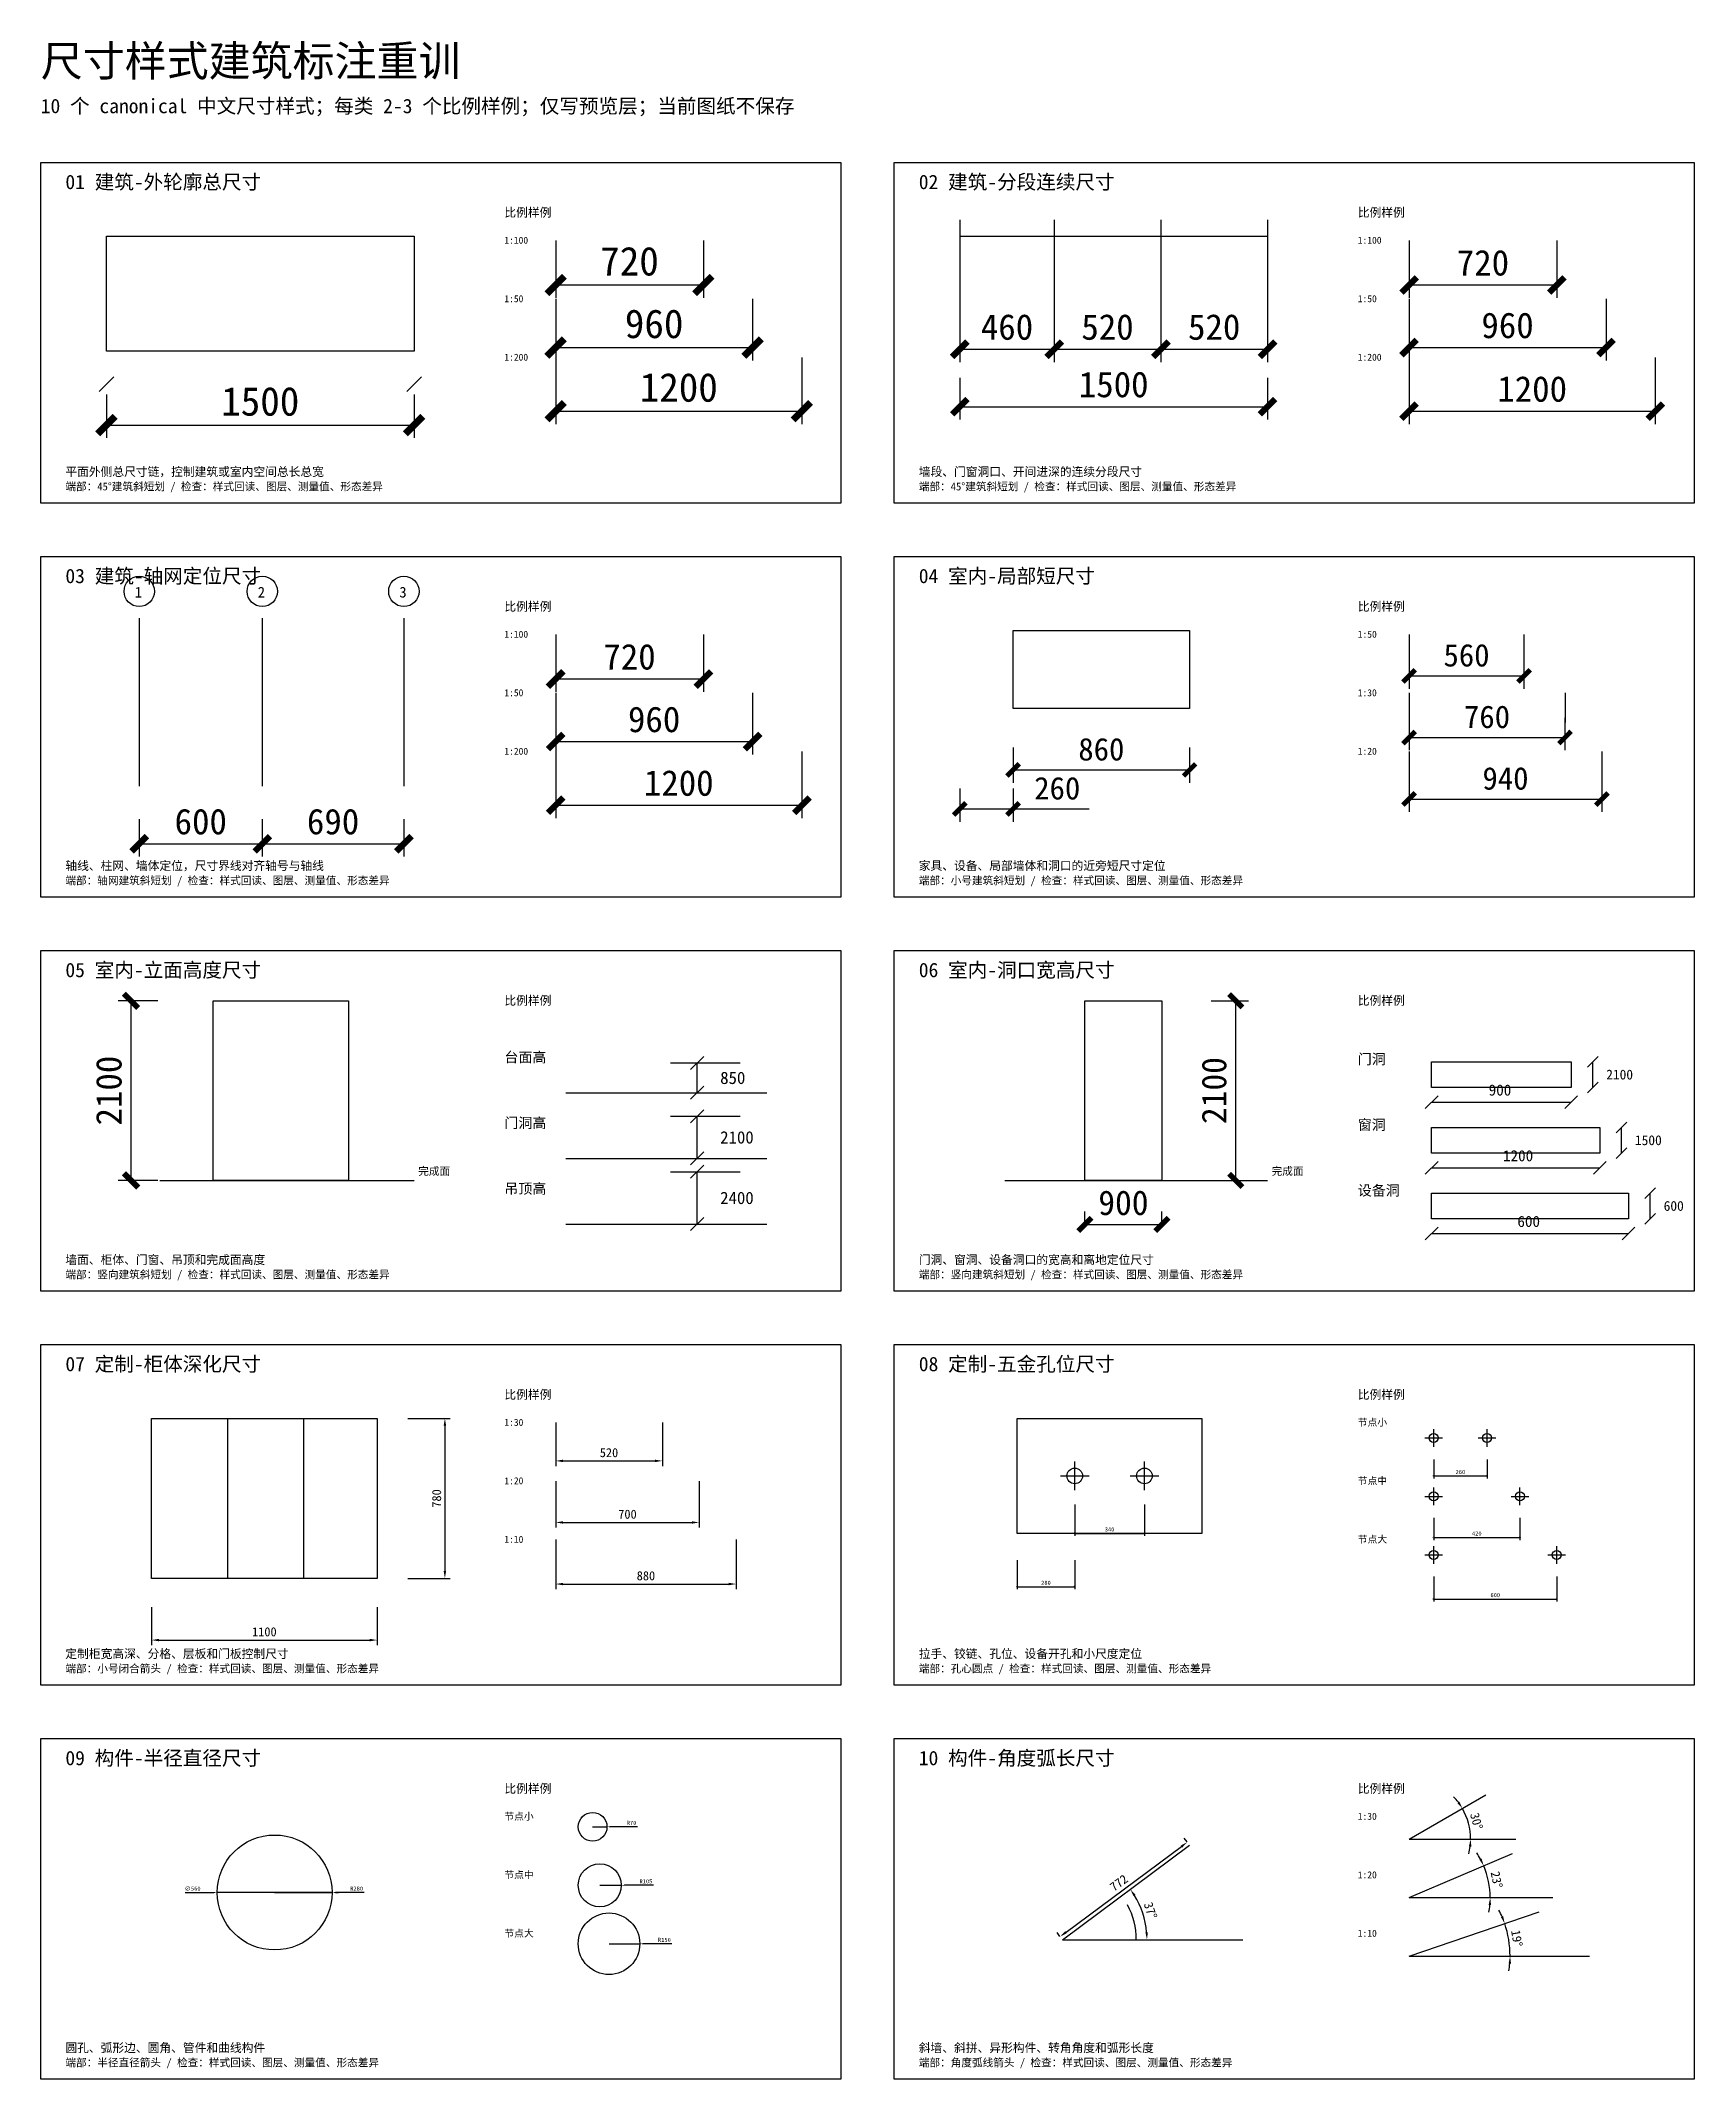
# Model space of a CAD drawing. Header units: millimetres. Extents: x 1830 to 16774, y -4406 to 5527.
# Drawn here: x 8714 to 16774, y -4406 to 5527 of the extents above; entities that cross this region are included whole.
import ezdxf

# ---------------------------------------------------------------- set-up
doc = ezdxf.new("R2010")
doc.units = ezdxf.units.MM
doc.layers.add('CODEX_PREVIEW', color=7, linetype='Continuous')
doc.styles.add('CODEX_CN_TEXT', font='SimSun.ttf')
doc.dimstyles.new('训练-定制-五金孔位尺寸', dxfattribs={"dimscale": 10, "dimtxt": 2, "dimasz": 1.6, "dimexe": 1.25, "dimexo": 1, "dimgap": 0.9, "dimtad": 1, "dimdec": 0, "dimtxsty": 'CODEX_CN_TEXT', "dimblk": 'DOTSMALL', "dimblk1": 'DOTSMALL', "dimblk2": 'DOTSMALL', "dimcen": 2.5, "dimclrd": 2, "dimclre": 2, "dimclrt": 2, "dimadec": 0, "dimazin": 0, "dimtfac": 1, "dimtmove": 0, "dimatfit": 3, "dimfxl": 1, "dimarcsym": 0})
doc.dimstyles.new('训练-定制-柜体深化尺寸', dxfattribs={"dimscale": 20, "dimtxt": 2.2, "dimasz": 1.8, "dimexe": 1.25, "dimexo": 1, "dimgap": 0.9, "dimtad": 1, "dimdec": 0, "dimtxsty": 'CODEX_CN_TEXT', "dimcen": 2.5, "dimclrd": 2, "dimclre": 2, "dimclrt": 2, "dimadec": 0, "dimazin": 0, "dimtfac": 1, "dimtmove": 0, "dimatfit": 3, "dimfxl": 1, "dimarcsym": 0})
doc.dimstyles.new('训练-室内-局部短尺寸', dxfattribs={"dimscale": 50, "dimtxt": 2.2, "dimasz": 1.2, "dimexe": 1.25, "dimexo": 1, "dimgap": 0.9, "dimtad": 1, "dimdec": 0, "dimtxsty": 'CODEX_CN_TEXT', "dimblk": 'ARCHTICK', "dimblk1": 'ARCHTICK', "dimblk2": 'ARCHTICK', "dimcen": 2.5, "dimclrd": 4, "dimclre": 4, "dimclrt": 4, "dimadec": 0, "dimazin": 0, "dimtfac": 1, "dimtmove": 0, "dimatfit": 3, "dimfxl": 1, "dimarcsym": 0})
doc.dimstyles.new('训练-室内-洞口宽高尺寸', dxfattribs={"dimscale": 50, "dimtxt": 2.4, "dimasz": 1.3, "dimexe": 1.25, "dimexo": 1, "dimgap": 0.9, "dimtad": 1, "dimdec": 0, "dimtxsty": 'CODEX_CN_TEXT', "dimblk": 'ARCHTICK', "dimblk1": 'ARCHTICK', "dimblk2": 'ARCHTICK', "dimcen": 2.5, "dimclrd": 3, "dimclre": 3, "dimclrt": 3, "dimadec": 0, "dimazin": 0, "dimtfac": 1, "dimtmove": 0, "dimatfit": 3, "dimfxl": 1, "dimarcsym": 0})
doc.dimstyles.new('训练-室内-立面高度尺寸', dxfattribs={"dimscale": 50, "dimtxt": 2.5, "dimasz": 1.4, "dimexe": 1.25, "dimexo": 1, "dimgap": 0.9, "dimtad": 1, "dimdec": 0, "dimtxsty": 'CODEX_CN_TEXT', "dimblk": 'ARCHTICK', "dimblk1": 'ARCHTICK', "dimblk2": 'ARCHTICK', "dimcen": 2.5, "dimclrd": 3, "dimclre": 3, "dimclrt": 3, "dimadec": 0, "dimazin": 0, "dimtfac": 1, "dimtmove": 0, "dimatfit": 3, "dimfxl": 1, "dimarcsym": 0})
doc.dimstyles.new('训练-建筑-分段连续尺寸', dxfattribs={"dimscale": 50, "dimtxt": 2.5, "dimasz": 1.5, "dimexe": 1.25, "dimexo": 1, "dimgap": 0.9, "dimtad": 1, "dimdec": 0, "dimtxsty": 'CODEX_CN_TEXT', "dimblk": 'ARCHTICK', "dimblk1": 'ARCHTICK', "dimblk2": 'ARCHTICK', "dimcen": 2.5, "dimclrd": 7, "dimclre": 7, "dimclrt": 7, "dimadec": 0, "dimazin": 0, "dimtfac": 1, "dimtmove": 0, "dimatfit": 3, "dimfxl": 1, "dimarcsym": 0})
doc.dimstyles.new('训练-建筑-外轮廓总尺寸', dxfattribs={"dimscale": 50, "dimtxt": 2.8, "dimasz": 1.7, "dimexe": 1.25, "dimexo": 1, "dimgap": 0.9, "dimtad": 1, "dimdec": 0, "dimtxsty": 'CODEX_CN_TEXT', "dimblk": 'ARCHTICK', "dimblk1": 'ARCHTICK', "dimblk2": 'ARCHTICK', "dimcen": 2.5, "dimclrd": 7, "dimclre": 7, "dimclrt": 7, "dimadec": 0, "dimazin": 0, "dimtfac": 1, "dimtmove": 0, "dimatfit": 3, "dimfxl": 1, "dimarcsym": 0})
doc.dimstyles.new('训练-建筑-轴网定位尺寸', dxfattribs={"dimscale": 50, "dimtxt": 2.5, "dimasz": 1.5, "dimexe": 1.25, "dimexo": 1, "dimgap": 0.9, "dimtad": 1, "dimdec": 0, "dimtxsty": 'CODEX_CN_TEXT', "dimblk": 'ARCHTICK', "dimblk1": 'ARCHTICK', "dimblk2": 'ARCHTICK', "dimcen": 2.5, "dimclrd": 7, "dimclre": 7, "dimclrt": 7, "dimadec": 0, "dimazin": 0, "dimtfac": 1, "dimtmove": 0, "dimatfit": 3, "dimfxl": 1, "dimarcsym": 0})
doc.dimstyles.new('训练-构件-半径直径尺寸', dxfattribs={"dimscale": 10, "dimtxt": 2, "dimasz": 1.6, "dimexe": 1.25, "dimexo": 1, "dimgap": 0.9, "dimtad": 1, "dimdec": 0, "dimtxsty": 'CODEX_CN_TEXT', "dimcen": 2.5, "dimclrd": 4, "dimclre": 4, "dimclrt": 4, "dimadec": 0, "dimazin": 0, "dimtfac": 1, "dimtmove": 0, "dimatfit": 3, "dimfxl": 1, "dimarcsym": 0})
doc.dimstyles.new('训练-构件-角度弧长尺寸', dxfattribs={"dimscale": 20, "dimtxt": 2.2, "dimasz": 1.8, "dimexe": 1.25, "dimexo": 1, "dimgap": 0.9, "dimtad": 1, "dimdec": 0, "dimtxsty": 'CODEX_CN_TEXT', "dimcen": 2.5, "dimclrd": 3, "dimclre": 3, "dimclrt": 3, "dimadec": 0, "dimazin": 0, "dimtfac": 1, "dimtmove": 0, "dimatfit": 3, "dimfxl": 1, "dimarcsym": 0})

msp = doc.modelspace()

# ---------------------------------------------------------------- texts
at = {"layer": 'CODEX_PREVIEW', "color": 2, "style": 'CODEX_CN_TEXT'}
for s, height, p in [('尺寸样式建筑标注重训', 150, (8713.531, 5353.938)), ('01 建筑-外轮廓总尺寸', 70, (8833.531, 4803.938)), ('02 建筑-分段连续尺寸', 70, (12993.531, 4803.938)), ('比例样例', 42, (10973.531, 4668.938)), ('比例样例', 42, (15133.531, 4668.938)), ('03 建筑-轴网定位尺寸', 70, (8833.531, 2883.938)), ('04 室内-局部短尺寸', 70, (12993.531, 2883.938)), ('1', 52, (9171.531, 2813.938)), ('2', 52, (9771.531, 2813.938)), ('3', 52, (10461.531, 2813.938)), ('比例样例', 42, (10973.531, 2748.938)), ('比例样例', 42, (15133.531, 2748.938)), ('05 室内-立面高度尺寸', 70, (8833.531, 963.938)), ('06 室内-洞口宽高尺寸', 70, (12993.531, 963.938)), ('比例样例', 42, (10973.531, 828.938)), ('比例样例', 42, (15133.531, 828.938)), ('07 定制-柜体深化尺寸', 70, (8833.531, -956.062)), ('08 定制-五金孔位尺寸', 70, (12993.531, -956.062)), ('比例样例', 42, (10973.531, -1091.062)), ('比例样例', 42, (15133.531, -1091.062)), ('09 构件-半径直径尺寸', 70, (8833.531, -2876.062)), ('10 构件-角度弧长尺寸', 70, (12993.531, -2876.062)), ('比例样例', 42, (10973.531, -3011.062)), ('比例样例', 42, (15133.531, -3011.062))]:
    msp.add_text(s, height=height, dxfattribs=at).set_placement(p)
at = {"layer": 'CODEX_PREVIEW', "color": 7, "style": 'CODEX_CN_TEXT'}
for s, height, p in [('10 个 canonical 中文尺寸样式；每类 2-3 个比例样例；仅写预览层；当前图纸不保存', 70, (8713.531, 5173.938)), ('1:100', 34, (10973.531, 4537.938)), ('1:100', 34, (15133.531, 4537.938)), ('1:50', 34, (10973.531, 4252.938)), ('1:50', 34, (15133.531, 4252.938)), ('1:200', 34, (10973.531, 3967.938)), ('1:200', 34, (15133.531, 3967.938)), ('平面外侧总尺寸链，控制建筑或室内空间总长总宽', 42, (8833.531, 3405.938)), ('墙段、门窗洞口、开间进深的连续分段尺寸', 42, (12993.531, 3405.938)), ('1:100', 34, (10973.531, 2617.938)), ('1:50', 34, (15133.531, 2617.938)), ('1:50', 34, (10973.531, 2332.938)), ('1:30', 34, (15133.531, 2332.938)), ('1:200', 34, (10973.531, 2047.938)), ('1:20', 34, (15133.531, 2047.938)), ('轴线、柱网、墙体定位，尺寸界线对齐轴号与轴线', 42, (8833.531, 1485.938)), ('家具、设备、局部墙体和洞口的近旁短尺寸定位', 42, (12993.531, 1485.938)), ('台面高', 50, (10973.531, 548.938)), ('门洞', 50, (15133.531, 539.938)), ('门洞高', 50, (10973.531, 228.938)), ('窗洞', 50, (15133.531, 219.938)), ('完成面', 38, (10553.531, -0.062)), ('完成面', 38, (14713.531, -0.062)), ('吊顶高', 50, (10973.531, -91.062)), ('设备洞', 50, (15133.531, -100.062)), ('墙面、柜体、门窗、吊顶和完成面高度', 42, (8833.531, -434.062)), ('门洞、窗洞、设备洞口的宽高和离地定位尺寸', 42, (12993.531, -434.062)), ('1:30', 34, (10973.531, -1222.062)), ('节点小', 34, (15133.531, -1222.062)), ('1:20', 34, (10973.531, -1507.062)), ('节点中', 34, (15133.531, -1507.062)), ('1:10', 34, (10973.531, -1792.062)), ('节点大', 34, (15133.531, -1792.062)), ('定制柜宽高深、分格、层板和门板控制尺寸', 42, (8833.531, -2354.062)), ('拉手、铰链、孔位、设备开孔和小尺度定位', 42, (12993.531, -2354.062)), ('节点小', 34, (10973.531, -3142.062)), ('1:30', 34, (15133.531, -3142.062)), ('节点中', 34, (10973.531, -3427.062)), ('1:20', 34, (15133.531, -3427.062)), ('节点大', 34, (10973.531, -3712.062)), ('1:10', 34, (15133.531, -3712.062)), ('圆孔、弧形边、圆角、管件和曲线构件', 42, (8833.531, -4274.062)), ('斜墙、斜拼、异形构件、转角角度和弧形长度', 42, (12993.531, -4274.062))]:
    msp.add_text(s, height=height, dxfattribs=at).set_placement(p)
at = {"layer": 'CODEX_PREVIEW', "color": 4, "style": 'CODEX_CN_TEXT'}
for s, p in [('端部：45°建筑斜短划 / 检查：样式回读、图层、测量值、形态差异', (8833.531, 3335.938)), ('端部：45°建筑斜短划 / 检查：样式回读、图层、测量值、形态差异', (12993.531, 3335.938)), ('端部：轴网建筑斜短划 / 检查：样式回读、图层、测量值、形态差异', (8833.531, 1415.938)), ('端部：小号建筑斜短划 / 检查：样式回读、图层、测量值、形态差异', (12993.531, 1415.938)), ('端部：竖向建筑斜短划 / 检查：样式回读、图层、测量值、形态差异', (8833.531, -504.062)), ('端部：竖向建筑斜短划 / 检查：样式回读、图层、测量值、形态差异', (12993.531, -504.062)), ('端部：小号闭合箭头 / 检查：样式回读、图层、测量值、形态差异', (8833.531, -2424.062)), ('端部：孔心圆点 / 检查：样式回读、图层、测量值、形态差异', (12993.531, -2424.062)), ('端部：半径直径箭头 / 检查：样式回读、图层、测量值、形态差异', (8833.531, -4344.062)), ('端部：角度弧线箭头 / 检查：样式回读、图层、测量值、形态差异', (12993.531, -4344.062))]:
    msp.add_text(s, height=38, dxfattribs=at).set_placement(p)
at = {"layer": 'CODEX_PREVIEW', "color": 3, "style": 'CODEX_CN_TEXT'}
for s, height, p in [('850', 60, (12025.531, 443.438)), ('2100', 48, (16344.531, 465.438)), ('900', 54, (15771.531, 386.938)), ('2100', 60, (12025.531, 153.438)), ('1200', 54, (15841.531, 66.938)), ('1500', 48, (16484.531, 145.438)), ('2400', 60, (12025.531, -141.562)), ('600', 48, (16624.531, -174.562)), ('600', 54, (15911.531, -253.062))]:
    msp.add_text(s, height=height, dxfattribs=at).set_placement(p)

# ---------------------------------------------------------------- blocks, each defined once
blk = doc.blocks.new('_ArchTick')
at = {"color": 0, "linetype": 'ByBlock', "const_width": 0.4}
blk.add_lwpolyline([(-0.5, -0.5), (0.5, 0.5)], dxfattribs=at)
blk = doc.blocks.new('*D313')
at = {"layer": 'CODEX_PREVIEW', "color": 7, "lineweight": -2, "transparency": 16777216}
for p, q in [((9033.5, 3803.9), (9033.5, 3591.4)), ((10533.5, 3803.9), (10533.5, 3591.4)), ((9033.5, 3653.9), (10533.5, 3653.9))]:
    blk.add_line(p, q, dxfattribs=at)
at = {"layer": 'Defpoints', "color": 0, "transparency": 16777216}
for p in [(9033.5, 3853.9), (10533.5, 3853.9), (10533.5, 3653.9)]:
    blk.add_point(p, dxfattribs=at)
at = {"layer": 'CODEX_PREVIEW', "color": 7, "lineweight": -2, "transparency": 16777216, "xscale": 85, "yscale": 85, "zscale": 85, "rotation": 180}
blk.add_blockref('_ArchTick', (9033.5, 3653.9), dxfattribs=at)
at = {"layer": 'CODEX_PREVIEW', "color": 7, "lineweight": -2, "transparency": 16777216, "xscale": 85, "yscale": 85, "zscale": 85}
blk.add_blockref('_ArchTick', (10533.5, 3653.9), dxfattribs=at)
at = {"layer": 'CODEX_PREVIEW', "color": 7, "transparency": 16777216, "insert": (9783.5, 3768.9), "char_height": 140, "attachment_point": 5, "style": 'CODEX_CN_TEXT'}
blk.add_mtext('1500', dxfattribs=at)
blk = doc.blocks.new('*D314')
at = {"layer": 'CODEX_PREVIEW', "color": 7, "lineweight": -2, "transparency": 16777216}
for p, q in [((11223.5, 4431.9), (11223.5, 4274.4)), ((11943.5, 4431.9), (11943.5, 4274.4)), ((11223.5, 4336.9), (11943.5, 4336.9))]:
    blk.add_line(p, q, dxfattribs=at)
at = {"layer": 'Defpoints', "color": 0, "transparency": 16777216}
for p in [(11223.5, 4481.9), (11943.5, 4481.9), (11943.5, 4336.9)]:
    blk.add_point(p, dxfattribs=at)
at = {"layer": 'CODEX_PREVIEW', "color": 7, "lineweight": -2, "transparency": 16777216, "xscale": 85, "yscale": 85, "zscale": 85, "rotation": 180}
blk.add_blockref('_ArchTick', (11223.5, 4336.9), dxfattribs=at)
at = {"layer": 'CODEX_PREVIEW', "color": 7, "lineweight": -2, "transparency": 16777216, "xscale": 85, "yscale": 85, "zscale": 85}
blk.add_blockref('_ArchTick', (11943.5, 4336.9), dxfattribs=at)
at = {"layer": 'CODEX_PREVIEW', "color": 7, "transparency": 16777216, "insert": (11583.5, 4451.9), "char_height": 140, "attachment_point": 5, "style": 'CODEX_CN_TEXT'}
blk.add_mtext('720', dxfattribs=at)
blk = doc.blocks.new('*D315')
at = {"layer": 'CODEX_PREVIEW', "color": 7, "lineweight": -2, "transparency": 16777216}
for p, q in [((11223.5, 4146.9), (11223.5, 3969.4)), ((12183.5, 4146.9), (12183.5, 3969.4)), ((11223.5, 4031.9), (12183.5, 4031.9))]:
    blk.add_line(p, q, dxfattribs=at)
at = {"layer": 'Defpoints', "color": 0, "transparency": 16777216}
for p in [(11223.5, 4196.9), (12183.5, 4196.9), (12183.5, 4031.9)]:
    blk.add_point(p, dxfattribs=at)
at = {"layer": 'CODEX_PREVIEW', "color": 7, "lineweight": -2, "transparency": 16777216, "xscale": 85, "yscale": 85, "zscale": 85, "rotation": 180}
blk.add_blockref('_ArchTick', (11223.5, 4031.9), dxfattribs=at)
at = {"layer": 'CODEX_PREVIEW', "color": 7, "lineweight": -2, "transparency": 16777216, "xscale": 85, "yscale": 85, "zscale": 85}
blk.add_blockref('_ArchTick', (12183.5, 4031.9), dxfattribs=at)
at = {"layer": 'CODEX_PREVIEW', "color": 7, "transparency": 16777216, "insert": (11703.5, 4146.9), "char_height": 140, "attachment_point": 5, "style": 'CODEX_CN_TEXT'}
blk.add_mtext('960', dxfattribs=at)
blk = doc.blocks.new('*D316')
at = {"layer": 'CODEX_PREVIEW', "color": 7, "lineweight": -2, "transparency": 16777216}
for p, q in [((11223.5, 3861.9), (11223.5, 3659.4)), ((12423.5, 3861.9), (12423.5, 3659.4)), ((11223.5, 3721.9), (12423.5, 3721.9))]:
    blk.add_line(p, q, dxfattribs=at)
at = {"layer": 'Defpoints', "color": 0, "transparency": 16777216}
for p in [(11223.5, 3911.9), (12423.5, 3911.9), (12423.5, 3721.9)]:
    blk.add_point(p, dxfattribs=at)
at = {"layer": 'CODEX_PREVIEW', "color": 7, "lineweight": -2, "transparency": 16777216, "xscale": 85, "yscale": 85, "zscale": 85, "rotation": 180}
blk.add_blockref('_ArchTick', (11223.5, 3721.9), dxfattribs=at)
at = {"layer": 'CODEX_PREVIEW', "color": 7, "lineweight": -2, "transparency": 16777216, "xscale": 85, "yscale": 85, "zscale": 85}
blk.add_blockref('_ArchTick', (12423.5, 3721.9), dxfattribs=at)
at = {"layer": 'CODEX_PREVIEW', "color": 7, "transparency": 16777216, "insert": (11823.5, 3836.9), "char_height": 140, "attachment_point": 5, "style": 'CODEX_CN_TEXT'}
blk.add_mtext('1200', dxfattribs=at)
blk = doc.blocks.new('*D317')
at = {"layer": 'CODEX_PREVIEW', "color": 7, "lineweight": -2, "transparency": 16777216}
for p, q in [((13193.5, 4163.9), (13193.5, 3961.4)), ((13653.5, 4163.9), (13653.5, 3961.4)), ((13193.5, 4023.9), (13653.5, 4023.9))]:
    blk.add_line(p, q, dxfattribs=at)
at = {"layer": 'Defpoints', "color": 0, "transparency": 16777216}
for p in [(13193.5, 4213.9), (13653.5, 4213.9), (13653.5, 4023.9)]:
    blk.add_point(p, dxfattribs=at)
at = {"layer": 'CODEX_PREVIEW', "color": 7, "lineweight": -2, "transparency": 16777216, "xscale": 75, "yscale": 75, "zscale": 75, "rotation": 180}
blk.add_blockref('_ArchTick', (13193.5, 4023.9), dxfattribs=at)
at = {"layer": 'CODEX_PREVIEW', "color": 7, "lineweight": -2, "transparency": 16777216, "xscale": 75, "yscale": 75, "zscale": 75}
blk.add_blockref('_ArchTick', (13653.5, 4023.9), dxfattribs=at)
at = {"layer": 'CODEX_PREVIEW', "color": 7, "transparency": 16777216, "insert": (13423.5, 4131.4), "char_height": 125, "attachment_point": 5, "style": 'CODEX_CN_TEXT'}
blk.add_mtext('460', dxfattribs=at)
blk = doc.blocks.new('*D318')
at = {"layer": 'CODEX_PREVIEW', "color": 7, "lineweight": -2, "transparency": 16777216}
for p, q in [((13653.5, 4163.9), (13653.5, 3961.4)), ((14173.5, 4163.9), (14173.5, 3961.4)), ((13653.5, 4023.9), (14173.5, 4023.9))]:
    blk.add_line(p, q, dxfattribs=at)
at = {"layer": 'Defpoints', "color": 0, "transparency": 16777216}
for p in [(13653.5, 4213.9), (14173.5, 4213.9), (14173.5, 4023.9)]:
    blk.add_point(p, dxfattribs=at)
at = {"layer": 'CODEX_PREVIEW', "color": 7, "lineweight": -2, "transparency": 16777216, "xscale": 75, "yscale": 75, "zscale": 75, "rotation": 180}
blk.add_blockref('_ArchTick', (13653.5, 4023.9), dxfattribs=at)
at = {"layer": 'CODEX_PREVIEW', "color": 7, "lineweight": -2, "transparency": 16777216, "xscale": 75, "yscale": 75, "zscale": 75}
blk.add_blockref('_ArchTick', (14173.5, 4023.9), dxfattribs=at)
at = {"layer": 'CODEX_PREVIEW', "color": 7, "transparency": 16777216, "insert": (13913.5, 4131.4), "char_height": 125, "attachment_point": 5, "style": 'CODEX_CN_TEXT'}
blk.add_mtext('520', dxfattribs=at)
blk = doc.blocks.new('*D319')
at = {"layer": 'CODEX_PREVIEW', "color": 7, "lineweight": -2, "transparency": 16777216}
for p, q in [((14173.5, 4163.9), (14173.5, 3961.4)), ((14693.5, 4163.9), (14693.5, 3961.4)), ((14173.5, 4023.9), (14693.5, 4023.9))]:
    blk.add_line(p, q, dxfattribs=at)
at = {"layer": 'Defpoints', "color": 0, "transparency": 16777216}
for p in [(14173.5, 4213.9), (14693.5, 4213.9), (14693.5, 4023.9)]:
    blk.add_point(p, dxfattribs=at)
at = {"layer": 'CODEX_PREVIEW', "color": 7, "lineweight": -2, "transparency": 16777216, "xscale": 75, "yscale": 75, "zscale": 75, "rotation": 180}
blk.add_blockref('_ArchTick', (14173.5, 4023.9), dxfattribs=at)
at = {"layer": 'CODEX_PREVIEW', "color": 7, "lineweight": -2, "transparency": 16777216, "xscale": 75, "yscale": 75, "zscale": 75}
blk.add_blockref('_ArchTick', (14693.5, 4023.9), dxfattribs=at)
at = {"layer": 'CODEX_PREVIEW', "color": 7, "transparency": 16777216, "insert": (14433.5, 4131.4), "char_height": 125, "attachment_point": 5, "style": 'CODEX_CN_TEXT'}
blk.add_mtext('520', dxfattribs=at)
blk = doc.blocks.new('*D320')
at = {"layer": 'CODEX_PREVIEW', "color": 7, "lineweight": -2, "transparency": 16777216}
for p, q in [((13193.5, 3883.9), (13193.5, 3681.4)), ((14693.5, 3883.9), (14693.5, 3681.4)), ((13193.5, 3743.9), (14693.5, 3743.9))]:
    blk.add_line(p, q, dxfattribs=at)
at = {"layer": 'Defpoints', "color": 0, "transparency": 16777216}
for p in [(13193.5, 3933.9), (14693.5, 3933.9), (14693.5, 3743.9)]:
    blk.add_point(p, dxfattribs=at)
at = {"layer": 'CODEX_PREVIEW', "color": 7, "lineweight": -2, "transparency": 16777216, "xscale": 75, "yscale": 75, "zscale": 75, "rotation": 180}
blk.add_blockref('_ArchTick', (13193.5, 3743.9), dxfattribs=at)
at = {"layer": 'CODEX_PREVIEW', "color": 7, "lineweight": -2, "transparency": 16777216, "xscale": 75, "yscale": 75, "zscale": 75}
blk.add_blockref('_ArchTick', (14693.5, 3743.9), dxfattribs=at)
at = {"layer": 'CODEX_PREVIEW', "color": 7, "transparency": 16777216, "insert": (13943.5, 3851.4), "char_height": 125, "attachment_point": 5, "style": 'CODEX_CN_TEXT'}
blk.add_mtext('1500', dxfattribs=at)
blk = doc.blocks.new('*D321')
at = {"layer": 'CODEX_PREVIEW', "color": 7, "lineweight": -2, "transparency": 16777216}
for p, q in [((15383.5, 4431.9), (15383.5, 4274.4)), ((16103.5, 4431.9), (16103.5, 4274.4)), ((15383.5, 4336.9), (16103.5, 4336.9))]:
    blk.add_line(p, q, dxfattribs=at)
at = {"layer": 'Defpoints', "color": 0, "transparency": 16777216}
for p in [(15383.5, 4481.9), (16103.5, 4481.9), (16103.5, 4336.9)]:
    blk.add_point(p, dxfattribs=at)
at = {"layer": 'CODEX_PREVIEW', "color": 7, "lineweight": -2, "transparency": 16777216, "xscale": 75, "yscale": 75, "zscale": 75, "rotation": 180}
blk.add_blockref('_ArchTick', (15383.5, 4336.9), dxfattribs=at)
at = {"layer": 'CODEX_PREVIEW', "color": 7, "lineweight": -2, "transparency": 16777216, "xscale": 75, "yscale": 75, "zscale": 75}
blk.add_blockref('_ArchTick', (16103.5, 4336.9), dxfattribs=at)
at = {"layer": 'CODEX_PREVIEW', "color": 7, "transparency": 16777216, "insert": (15743.5, 4444.4), "char_height": 125, "attachment_point": 5, "style": 'CODEX_CN_TEXT'}
blk.add_mtext('720', dxfattribs=at)
blk = doc.blocks.new('*D322')
at = {"layer": 'CODEX_PREVIEW', "color": 7, "lineweight": -2, "transparency": 16777216}
for p, q in [((15383.5, 4146.9), (15383.5, 3969.4)), ((16343.5, 4146.9), (16343.5, 3969.4)), ((15383.5, 4031.9), (16343.5, 4031.9))]:
    blk.add_line(p, q, dxfattribs=at)
at = {"layer": 'Defpoints', "color": 0, "transparency": 16777216}
for p in [(15383.5, 4196.9), (16343.5, 4196.9), (16343.5, 4031.9)]:
    blk.add_point(p, dxfattribs=at)
at = {"layer": 'CODEX_PREVIEW', "color": 7, "lineweight": -2, "transparency": 16777216, "xscale": 75, "yscale": 75, "zscale": 75, "rotation": 180}
blk.add_blockref('_ArchTick', (15383.5, 4031.9), dxfattribs=at)
at = {"layer": 'CODEX_PREVIEW', "color": 7, "lineweight": -2, "transparency": 16777216, "xscale": 75, "yscale": 75, "zscale": 75}
blk.add_blockref('_ArchTick', (16343.5, 4031.9), dxfattribs=at)
at = {"layer": 'CODEX_PREVIEW', "color": 7, "transparency": 16777216, "insert": (15863.5, 4139.4), "char_height": 125, "attachment_point": 5, "style": 'CODEX_CN_TEXT'}
blk.add_mtext('960', dxfattribs=at)
blk = doc.blocks.new('*D323')
at = {"layer": 'CODEX_PREVIEW', "color": 7, "lineweight": -2, "transparency": 16777216}
for p, q in [((15383.5, 3861.9), (15383.5, 3659.4)), ((16583.5, 3861.9), (16583.5, 3659.4)), ((15383.5, 3721.9), (16583.5, 3721.9))]:
    blk.add_line(p, q, dxfattribs=at)
at = {"layer": 'Defpoints', "color": 0, "transparency": 16777216}
for p in [(15383.5, 3911.9), (16583.5, 3911.9), (16583.5, 3721.9)]:
    blk.add_point(p, dxfattribs=at)
at = {"layer": 'CODEX_PREVIEW', "color": 7, "lineweight": -2, "transparency": 16777216, "xscale": 75, "yscale": 75, "zscale": 75, "rotation": 180}
blk.add_blockref('_ArchTick', (15383.5, 3721.9), dxfattribs=at)
at = {"layer": 'CODEX_PREVIEW', "color": 7, "lineweight": -2, "transparency": 16777216, "xscale": 75, "yscale": 75, "zscale": 75}
blk.add_blockref('_ArchTick', (16583.5, 3721.9), dxfattribs=at)
at = {"layer": 'CODEX_PREVIEW', "color": 7, "transparency": 16777216, "insert": (15983.5, 3829.4), "char_height": 125, "attachment_point": 5, "style": 'CODEX_CN_TEXT'}
blk.add_mtext('1200', dxfattribs=at)
blk = doc.blocks.new('*D324')
at = {"layer": 'CODEX_PREVIEW', "color": 7, "lineweight": -2, "transparency": 16777216}
for p, q in [((9193.5, 1733.9), (9193.5, 1551.4)), ((9793.5, 1733.9), (9793.5, 1551.4)), ((9193.5, 1613.9), (9793.5, 1613.9))]:
    blk.add_line(p, q, dxfattribs=at)
at = {"layer": 'Defpoints', "color": 0, "transparency": 16777216}
for p in [(9193.5, 1783.9), (9793.5, 1783.9), (9793.5, 1613.9)]:
    blk.add_point(p, dxfattribs=at)
at = {"layer": 'CODEX_PREVIEW', "color": 7, "lineweight": -2, "transparency": 16777216, "xscale": 75, "yscale": 75, "zscale": 75, "rotation": 180}
blk.add_blockref('_ArchTick', (9193.5, 1613.9), dxfattribs=at)
at = {"layer": 'CODEX_PREVIEW', "color": 7, "lineweight": -2, "transparency": 16777216, "xscale": 75, "yscale": 75, "zscale": 75}
blk.add_blockref('_ArchTick', (9793.5, 1613.9), dxfattribs=at)
at = {"layer": 'CODEX_PREVIEW', "color": 7, "transparency": 16777216, "insert": (9493.5, 1721.4), "char_height": 125, "attachment_point": 5, "style": 'CODEX_CN_TEXT'}
blk.add_mtext('600', dxfattribs=at)
blk = doc.blocks.new('*D325')
at = {"layer": 'CODEX_PREVIEW', "color": 7, "lineweight": -2, "transparency": 16777216}
for p, q in [((9793.5, 1733.9), (9793.5, 1551.4)), ((10483.5, 1733.9), (10483.5, 1551.4)), ((9793.5, 1613.9), (10483.5, 1613.9))]:
    blk.add_line(p, q, dxfattribs=at)
at = {"layer": 'Defpoints', "color": 0, "transparency": 16777216}
for p in [(9793.5, 1783.9), (10483.5, 1783.9), (10483.5, 1613.9)]:
    blk.add_point(p, dxfattribs=at)
at = {"layer": 'CODEX_PREVIEW', "color": 7, "lineweight": -2, "transparency": 16777216, "xscale": 75, "yscale": 75, "zscale": 75, "rotation": 180}
blk.add_blockref('_ArchTick', (9793.5, 1613.9), dxfattribs=at)
at = {"layer": 'CODEX_PREVIEW', "color": 7, "lineweight": -2, "transparency": 16777216, "xscale": 75, "yscale": 75, "zscale": 75}
blk.add_blockref('_ArchTick', (10483.5, 1613.9), dxfattribs=at)
at = {"layer": 'CODEX_PREVIEW', "color": 7, "transparency": 16777216, "insert": (10138.5, 1721.4), "char_height": 125, "attachment_point": 5, "style": 'CODEX_CN_TEXT'}
blk.add_mtext('690', dxfattribs=at)
blk = doc.blocks.new('*D326')
at = {"layer": 'CODEX_PREVIEW', "color": 7, "lineweight": -2, "transparency": 16777216}
for p, q in [((11223.5, 2511.9), (11223.5, 2354.4)), ((11943.5, 2511.9), (11943.5, 2354.4)), ((11223.5, 2416.9), (11943.5, 2416.9))]:
    blk.add_line(p, q, dxfattribs=at)
at = {"layer": 'Defpoints', "color": 0, "transparency": 16777216}
for p in [(11223.5, 2561.9), (11943.5, 2561.9), (11943.5, 2416.9)]:
    blk.add_point(p, dxfattribs=at)
at = {"layer": 'CODEX_PREVIEW', "color": 7, "lineweight": -2, "transparency": 16777216, "xscale": 75, "yscale": 75, "zscale": 75, "rotation": 180}
blk.add_blockref('_ArchTick', (11223.5, 2416.9), dxfattribs=at)
at = {"layer": 'CODEX_PREVIEW', "color": 7, "lineweight": -2, "transparency": 16777216, "xscale": 75, "yscale": 75, "zscale": 75}
blk.add_blockref('_ArchTick', (11943.5, 2416.9), dxfattribs=at)
at = {"layer": 'CODEX_PREVIEW', "color": 7, "transparency": 16777216, "insert": (11583.5, 2524.4), "char_height": 125, "attachment_point": 5, "style": 'CODEX_CN_TEXT'}
blk.add_mtext('720', dxfattribs=at)
blk = doc.blocks.new('*D327')
at = {"layer": 'CODEX_PREVIEW', "color": 7, "lineweight": -2, "transparency": 16777216}
for p, q in [((11223.5, 2226.9), (11223.5, 2049.4)), ((12183.5, 2226.9), (12183.5, 2049.4)), ((11223.5, 2111.9), (12183.5, 2111.9))]:
    blk.add_line(p, q, dxfattribs=at)
at = {"layer": 'Defpoints', "color": 0, "transparency": 16777216}
for p in [(11223.5, 2276.9), (12183.5, 2276.9), (12183.5, 2111.9)]:
    blk.add_point(p, dxfattribs=at)
at = {"layer": 'CODEX_PREVIEW', "color": 7, "lineweight": -2, "transparency": 16777216, "xscale": 75, "yscale": 75, "zscale": 75, "rotation": 180}
blk.add_blockref('_ArchTick', (11223.5, 2111.9), dxfattribs=at)
at = {"layer": 'CODEX_PREVIEW', "color": 7, "lineweight": -2, "transparency": 16777216, "xscale": 75, "yscale": 75, "zscale": 75}
blk.add_blockref('_ArchTick', (12183.5, 2111.9), dxfattribs=at)
at = {"layer": 'CODEX_PREVIEW', "color": 7, "transparency": 16777216, "insert": (11703.5, 2219.4), "char_height": 125, "attachment_point": 5, "style": 'CODEX_CN_TEXT'}
blk.add_mtext('960', dxfattribs=at)
blk = doc.blocks.new('*D328')
at = {"layer": 'CODEX_PREVIEW', "color": 7, "lineweight": -2, "transparency": 16777216}
for p, q in [((11223.5, 1941.9), (11223.5, 1739.4)), ((12423.5, 1941.9), (12423.5, 1739.4)), ((11223.5, 1801.9), (12423.5, 1801.9))]:
    blk.add_line(p, q, dxfattribs=at)
at = {"layer": 'Defpoints', "color": 0, "transparency": 16777216}
for p in [(11223.5, 1991.9), (12423.5, 1991.9), (12423.5, 1801.9)]:
    blk.add_point(p, dxfattribs=at)
at = {"layer": 'CODEX_PREVIEW', "color": 7, "lineweight": -2, "transparency": 16777216, "xscale": 75, "yscale": 75, "zscale": 75, "rotation": 180}
blk.add_blockref('_ArchTick', (11223.5, 1801.9), dxfattribs=at)
at = {"layer": 'CODEX_PREVIEW', "color": 7, "lineweight": -2, "transparency": 16777216, "xscale": 75, "yscale": 75, "zscale": 75}
blk.add_blockref('_ArchTick', (12423.5, 1801.9), dxfattribs=at)
at = {"layer": 'CODEX_PREVIEW', "color": 7, "transparency": 16777216, "insert": (11823.5, 1909.4), "char_height": 125, "attachment_point": 5, "style": 'CODEX_CN_TEXT'}
blk.add_mtext('1200', dxfattribs=at)
blk = doc.blocks.new('*D329')
at = {"layer": 'CODEX_PREVIEW', "color": 4, "lineweight": -2, "transparency": 16777216}
for p, q in [((13453.5, 2083.9), (13453.5, 1911.4)), ((14313.5, 2083.9), (14313.5, 1911.4)), ((13453.5, 1973.9), (14313.5, 1973.9))]:
    blk.add_line(p, q, dxfattribs=at)
at = {"layer": 'Defpoints', "color": 0, "transparency": 16777216}
for p in [(13453.5, 2133.9), (14313.5, 2133.9), (14313.5, 1973.9)]:
    blk.add_point(p, dxfattribs=at)
at = {"layer": 'CODEX_PREVIEW', "color": 4, "lineweight": -2, "transparency": 16777216, "xscale": 60, "yscale": 60, "zscale": 60, "rotation": 180}
blk.add_blockref('_ArchTick', (13453.5, 1973.9), dxfattribs=at)
at = {"layer": 'CODEX_PREVIEW', "color": 4, "lineweight": -2, "transparency": 16777216, "xscale": 60, "yscale": 60, "zscale": 60}
blk.add_blockref('_ArchTick', (14313.5, 1973.9), dxfattribs=at)
at = {"layer": 'CODEX_PREVIEW', "color": 4, "transparency": 16777216, "insert": (13883.5, 2073.9), "char_height": 110, "attachment_point": 5, "style": 'CODEX_CN_TEXT'}
blk.add_mtext('860', dxfattribs=at)
blk = doc.blocks.new('*D330')
at = {"layer": 'CODEX_PREVIEW', "color": 4, "lineweight": -2, "transparency": 16777216}
for p, q in [((13193.5, 1883.9), (13193.5, 1721.4)), ((13453.5, 1883.9), (13453.5, 1721.4)), ((13193.5, 1783.9), (13453.5, 1783.9)), ((13453.5, 1783.9), (13823.5, 1783.9))]:
    blk.add_line(p, q, dxfattribs=at)
at = {"layer": 'Defpoints', "color": 0, "transparency": 16777216}
for p in [(13193.5, 1933.9), (13453.5, 1933.9), (13453.5, 1783.9)]:
    blk.add_point(p, dxfattribs=at)
at = {"layer": 'CODEX_PREVIEW', "color": 4, "lineweight": -2, "transparency": 16777216, "xscale": 60, "yscale": 60, "zscale": 60, "rotation": 180}
blk.add_blockref('_ArchTick', (13193.5, 1783.9), dxfattribs=at)
at = {"layer": 'CODEX_PREVIEW', "color": 4, "lineweight": -2, "transparency": 16777216, "xscale": 60, "yscale": 60, "zscale": 60}
blk.add_blockref('_ArchTick', (13453.5, 1783.9), dxfattribs=at)
at = {"layer": 'CODEX_PREVIEW', "color": 4, "transparency": 16777216, "insert": (13668.5, 1883.9), "char_height": 110, "attachment_point": 5, "style": 'CODEX_CN_TEXT'}
blk.add_mtext('260', dxfattribs=at)
blk = doc.blocks.new('*D331')
at = {"layer": 'CODEX_PREVIEW', "color": 4, "lineweight": -2, "transparency": 16777216}
for p, q in [((15383.5, 2511.9), (15383.5, 2369.4)), ((15943.5, 2511.9), (15943.5, 2369.4)), ((15383.5, 2431.9), (15943.5, 2431.9))]:
    blk.add_line(p, q, dxfattribs=at)
at = {"layer": 'Defpoints', "color": 0, "transparency": 16777216}
for p in [(15383.5, 2561.9), (15943.5, 2561.9), (15943.5, 2431.9)]:
    blk.add_point(p, dxfattribs=at)
at = {"layer": 'CODEX_PREVIEW', "color": 4, "lineweight": -2, "transparency": 16777216, "xscale": 60, "yscale": 60, "zscale": 60, "rotation": 180}
blk.add_blockref('_ArchTick', (15383.5, 2431.9), dxfattribs=at)
at = {"layer": 'CODEX_PREVIEW', "color": 4, "lineweight": -2, "transparency": 16777216, "xscale": 60, "yscale": 60, "zscale": 60}
blk.add_blockref('_ArchTick', (15943.5, 2431.9), dxfattribs=at)
at = {"layer": 'CODEX_PREVIEW', "color": 4, "transparency": 16777216, "insert": (15663.5, 2531.9), "char_height": 110, "attachment_point": 5, "style": 'CODEX_CN_TEXT'}
blk.add_mtext('560', dxfattribs=at)
blk = doc.blocks.new('*D332')
at = {"layer": 'CODEX_PREVIEW', "color": 4, "lineweight": -2, "transparency": 16777216}
for p, q in [((15383.5, 2226.9), (15383.5, 2069.4)), ((16143.5, 2226.9), (16143.5, 2069.4)), ((15383.5, 2131.9), (16143.5, 2131.9))]:
    blk.add_line(p, q, dxfattribs=at)
at = {"layer": 'Defpoints', "color": 0, "transparency": 16777216}
for p in [(15383.5, 2276.9), (16143.5, 2276.9), (16143.5, 2131.9)]:
    blk.add_point(p, dxfattribs=at)
at = {"layer": 'CODEX_PREVIEW', "color": 4, "lineweight": -2, "transparency": 16777216, "xscale": 60, "yscale": 60, "zscale": 60, "rotation": 180}
blk.add_blockref('_ArchTick', (15383.5, 2131.9), dxfattribs=at)
at = {"layer": 'CODEX_PREVIEW', "color": 4, "lineweight": -2, "transparency": 16777216, "xscale": 60, "yscale": 60, "zscale": 60}
blk.add_blockref('_ArchTick', (16143.5, 2131.9), dxfattribs=at)
at = {"layer": 'CODEX_PREVIEW', "color": 4, "transparency": 16777216, "insert": (15763.5, 2231.9), "char_height": 110, "attachment_point": 5, "style": 'CODEX_CN_TEXT'}
blk.add_mtext('760', dxfattribs=at)
blk = doc.blocks.new('*D333')
at = {"layer": 'CODEX_PREVIEW', "color": 4, "lineweight": -2, "transparency": 16777216}
for p, q in [((15383.5, 1941.9), (15383.5, 1769.4)), ((16323.5, 1941.9), (16323.5, 1769.4)), ((15383.5, 1831.9), (16323.5, 1831.9))]:
    blk.add_line(p, q, dxfattribs=at)
at = {"layer": 'Defpoints', "color": 0, "transparency": 16777216}
for p in [(15383.5, 1991.9), (16323.5, 1991.9), (16323.5, 1831.9)]:
    blk.add_point(p, dxfattribs=at)
at = {"layer": 'CODEX_PREVIEW', "color": 4, "lineweight": -2, "transparency": 16777216, "xscale": 60, "yscale": 60, "zscale": 60, "rotation": 180}
blk.add_blockref('_ArchTick', (15383.5, 1831.9), dxfattribs=at)
at = {"layer": 'CODEX_PREVIEW', "color": 4, "lineweight": -2, "transparency": 16777216, "xscale": 60, "yscale": 60, "zscale": 60}
blk.add_blockref('_ArchTick', (16323.5, 1831.9), dxfattribs=at)
at = {"layer": 'CODEX_PREVIEW', "color": 4, "transparency": 16777216, "insert": (15853.5, 1931.9), "char_height": 110, "attachment_point": 5, "style": 'CODEX_CN_TEXT'}
blk.add_mtext('940', dxfattribs=at)
blk = doc.blocks.new('*D337')
at = {"layer": 'CODEX_PREVIEW', "color": 2, "lineweight": -2, "transparency": 16777216}
for p, q in [((9253.5, -2106.1), (9253.5, -2291.1)), ((10353.5, -2106.1), (10353.5, -2291.1)), ((9289.5, -2266.1), (10317.5, -2266.1))]:
    blk.add_line(p, q, dxfattribs=at)
at = {"layer": 'CODEX_PREVIEW', "color": 2, "transparency": 16777216}
for points in [[(9289.5, -2260.1), (9289.5, -2272.1), (9253.5, -2266.1)], [(10317.5, -2260.1), (10317.5, -2272.1), (10353.5, -2266.1)]]:
    blk.add_solid(points, dxfattribs=at)
at = {"layer": 'Defpoints', "color": 0, "transparency": 16777216}
for p in [(9253.5, -2086.1), (10353.5, -2086.1), (10353.5, -2266.1)]:
    blk.add_point(p, dxfattribs=at)
at = {"layer": 'CODEX_PREVIEW', "color": 2, "transparency": 16777216, "insert": (9803.5, -2226.1), "char_height": 44, "attachment_point": 5, "style": 'CODEX_CN_TEXT'}
blk.add_mtext('1100', dxfattribs=at)
blk = doc.blocks.new('*D338')
at = {"layer": 'CODEX_PREVIEW', "color": 2, "lineweight": -2, "transparency": 16777216}
for p, q in [((10503.5, -1186.1), (10708.5, -1186.1)), ((10683.5, -1222.1), (10683.5, -1930.1)), ((10503.5, -1966.1), (10708.5, -1966.1))]:
    blk.add_line(p, q, dxfattribs=at)
at = {"layer": 'CODEX_PREVIEW', "color": 2, "transparency": 16777216}
for points in [[(10677.5, -1222.1), (10689.5, -1222.1), (10683.5, -1186.1)], [(10677.5, -1930.1), (10689.5, -1930.1), (10683.5, -1966.1)]]:
    blk.add_solid(points, dxfattribs=at)
at = {"layer": 'Defpoints', "color": 0, "transparency": 16777216}
for p in [(10483.5, -1186.1), (10483.5, -1966.1), (10683.5, -1966.1)]:
    blk.add_point(p, dxfattribs=at)
at = {"layer": 'CODEX_PREVIEW', "color": 2, "transparency": 16777216, "insert": (10643.5, -1576.1), "char_height": 44, "attachment_point": 5, "rotation": 90, "style": 'CODEX_CN_TEXT'}
blk.add_mtext('780', dxfattribs=at)
blk = doc.blocks.new('*D339')
at = {"layer": 'CODEX_PREVIEW', "color": 2, "lineweight": -2, "transparency": 16777216}
for p, q in [((11223.5, -1298.1), (11223.5, -1418.1)), ((11743.5, -1298.1), (11743.5, -1418.1)), ((11259.5, -1393.1), (11707.5, -1393.1))]:
    blk.add_line(p, q, dxfattribs=at)
at = {"layer": 'CODEX_PREVIEW', "color": 2, "transparency": 16777216}
for points in [[(11259.5, -1387.1), (11259.5, -1399.1), (11223.5, -1393.1)], [(11707.5, -1387.1), (11707.5, -1399.1), (11743.5, -1393.1)]]:
    blk.add_solid(points, dxfattribs=at)
at = {"layer": 'Defpoints', "color": 0, "transparency": 16777216}
for p in [(11223.5, -1278.1), (11743.5, -1278.1), (11743.5, -1393.1)]:
    blk.add_point(p, dxfattribs=at)
at = {"layer": 'CODEX_PREVIEW', "color": 2, "transparency": 16777216, "insert": (11483.5, -1353.1), "char_height": 44, "attachment_point": 5, "style": 'CODEX_CN_TEXT'}
blk.add_mtext('520', dxfattribs=at)
blk = doc.blocks.new('*D340')
at = {"layer": 'CODEX_PREVIEW', "color": 2, "lineweight": -2, "transparency": 16777216}
for p, q in [((11223.5, -1583.1), (11223.5, -1718.1)), ((11923.5, -1583.1), (11923.5, -1718.1)), ((11259.5, -1693.1), (11887.5, -1693.1))]:
    blk.add_line(p, q, dxfattribs=at)
at = {"layer": 'CODEX_PREVIEW', "color": 2, "transparency": 16777216}
for points in [[(11259.5, -1687.1), (11259.5, -1699.1), (11223.5, -1693.1)], [(11887.5, -1687.1), (11887.5, -1699.1), (11923.5, -1693.1)]]:
    blk.add_solid(points, dxfattribs=at)
at = {"layer": 'Defpoints', "color": 0, "transparency": 16777216}
for p in [(11223.5, -1563.1), (11923.5, -1563.1), (11923.5, -1693.1)]:
    blk.add_point(p, dxfattribs=at)
at = {"layer": 'CODEX_PREVIEW', "color": 2, "transparency": 16777216, "insert": (11573.5, -1653.1), "char_height": 44, "attachment_point": 5, "style": 'CODEX_CN_TEXT'}
blk.add_mtext('700', dxfattribs=at)
blk = doc.blocks.new('*D341')
at = {"layer": 'CODEX_PREVIEW', "color": 2, "lineweight": -2, "transparency": 16777216}
for p, q in [((11223.5, -1868.1), (11223.5, -2018.1)), ((12103.5, -1868.1), (12103.5, -2018.1)), ((11259.5, -1993.1), (12067.5, -1993.1))]:
    blk.add_line(p, q, dxfattribs=at)
at = {"layer": 'CODEX_PREVIEW', "color": 2, "transparency": 16777216}
for points in [[(11259.5, -1987.1), (11259.5, -1999.1), (11223.5, -1993.1)], [(12067.5, -1987.1), (12067.5, -1999.1), (12103.5, -1993.1)]]:
    blk.add_solid(points, dxfattribs=at)
at = {"layer": 'Defpoints', "color": 0, "transparency": 16777216}
for p in [(11223.5, -1848.1), (12103.5, -1848.1), (12103.5, -1993.1)]:
    blk.add_point(p, dxfattribs=at)
at = {"layer": 'CODEX_PREVIEW', "color": 2, "transparency": 16777216, "insert": (11663.5, -1953.1), "char_height": 44, "attachment_point": 5, "style": 'CODEX_CN_TEXT'}
blk.add_mtext('880', dxfattribs=at)
blk = doc.blocks.new('_DotSmall')
at = {"color": 0, "linetype": 'ByBlock', "const_width": 0.5}
blk.add_lwpolyline([(-0.0625, 0, 1), (0.0625, 0, 1)], format="xyb", close=True, dxfattribs=at)
blk = doc.blocks.new('*D342')
at = {"layer": 'CODEX_PREVIEW', "color": 2, "lineweight": -2, "transparency": 16777216}
for p, q in [((13753.5, -1606.1), (13753.5, -1758.6)), ((14093.5, -1606.1), (14093.5, -1758.6)), ((13753.5, -1746.1), (14093.5, -1746.1))]:
    blk.add_line(p, q, dxfattribs=at)
at = {"layer": 'Defpoints', "color": 0, "transparency": 16777216}
for p in [(13753.5, -1596.1), (14093.5, -1596.1), (14093.5, -1746.1)]:
    blk.add_point(p, dxfattribs=at)
at = {"layer": 'CODEX_PREVIEW', "color": 2, "lineweight": -2, "transparency": 16777216, "xscale": 16, "yscale": 16, "zscale": 16, "rotation": 180}
blk.add_blockref('_DotSmall', (13753.5, -1746.1), dxfattribs=at)
at = {"layer": 'CODEX_PREVIEW', "color": 2, "lineweight": -2, "transparency": 16777216, "xscale": 16, "yscale": 16, "zscale": 16}
blk.add_blockref('_DotSmall', (14093.5, -1746.1), dxfattribs=at)
at = {"layer": 'CODEX_PREVIEW', "color": 2, "transparency": 16777216, "insert": (13923.5, -1727.1), "char_height": 20, "attachment_point": 5, "style": 'CODEX_CN_TEXT'}
blk.add_mtext('340', dxfattribs=at)
blk = doc.blocks.new('*D343')
at = {"layer": 'CODEX_PREVIEW', "color": 2, "lineweight": -2, "transparency": 16777216}
for p, q in [((13473.5, -1876.1), (13473.5, -2018.6)), ((13753.5, -1876.1), (13753.5, -2018.6)), ((13473.5, -2006.1), (13753.5, -2006.1))]:
    blk.add_line(p, q, dxfattribs=at)
at = {"layer": 'Defpoints', "color": 0, "transparency": 16777216}
for p in [(13473.5, -1866.1), (13753.5, -1866.1), (13753.5, -2006.1)]:
    blk.add_point(p, dxfattribs=at)
at = {"layer": 'CODEX_PREVIEW', "color": 2, "lineweight": -2, "transparency": 16777216, "xscale": 16, "yscale": 16, "zscale": 16, "rotation": 180}
blk.add_blockref('_DotSmall', (13473.5, -2006.1), dxfattribs=at)
at = {"layer": 'CODEX_PREVIEW', "color": 2, "lineweight": -2, "transparency": 16777216, "xscale": 16, "yscale": 16, "zscale": 16}
blk.add_blockref('_DotSmall', (13753.5, -2006.1), dxfattribs=at)
at = {"layer": 'CODEX_PREVIEW', "color": 2, "transparency": 16777216, "insert": (13613.5, -1987.1), "char_height": 20, "attachment_point": 5, "style": 'CODEX_CN_TEXT'}
blk.add_mtext('280', dxfattribs=at)
blk = doc.blocks.new('*D344')
at = {"layer": 'CODEX_PREVIEW', "color": 2, "lineweight": -2, "transparency": 16777216}
for p, q in [((15503.5, -1386.1), (15503.5, -1478.6)), ((15763.5, -1386.1), (15763.5, -1478.6)), ((15503.5, -1466.1), (15763.5, -1466.1))]:
    blk.add_line(p, q, dxfattribs=at)
at = {"layer": 'Defpoints', "color": 0, "transparency": 16777216}
for p in [(15503.5, -1376.1), (15763.5, -1376.1), (15763.5, -1466.1)]:
    blk.add_point(p, dxfattribs=at)
at = {"layer": 'CODEX_PREVIEW', "color": 2, "lineweight": -2, "transparency": 16777216, "xscale": 16, "yscale": 16, "zscale": 16, "rotation": 180}
blk.add_blockref('_DotSmall', (15503.5, -1466.1), dxfattribs=at)
at = {"layer": 'CODEX_PREVIEW', "color": 2, "lineweight": -2, "transparency": 16777216, "xscale": 16, "yscale": 16, "zscale": 16}
blk.add_blockref('_DotSmall', (15763.5, -1466.1), dxfattribs=at)
at = {"layer": 'CODEX_PREVIEW', "color": 2, "transparency": 16777216, "insert": (15633.5, -1447.1), "char_height": 20, "attachment_point": 5, "style": 'CODEX_CN_TEXT'}
blk.add_mtext('260', dxfattribs=at)
blk = doc.blocks.new('*D345')
at = {"layer": 'CODEX_PREVIEW', "color": 2, "lineweight": -2, "transparency": 16777216}
for p, q in [((15503.5, -1671.1), (15503.5, -1778.6)), ((15923.5, -1671.1), (15923.5, -1778.6)), ((15503.5, -1766.1), (15923.5, -1766.1))]:
    blk.add_line(p, q, dxfattribs=at)
at = {"layer": 'Defpoints', "color": 0, "transparency": 16777216}
for p in [(15503.5, -1661.1), (15923.5, -1661.1), (15923.5, -1766.1)]:
    blk.add_point(p, dxfattribs=at)
at = {"layer": 'CODEX_PREVIEW', "color": 2, "lineweight": -2, "transparency": 16777216, "xscale": 16, "yscale": 16, "zscale": 16, "rotation": 180}
blk.add_blockref('_DotSmall', (15503.5, -1766.1), dxfattribs=at)
at = {"layer": 'CODEX_PREVIEW', "color": 2, "lineweight": -2, "transparency": 16777216, "xscale": 16, "yscale": 16, "zscale": 16}
blk.add_blockref('_DotSmall', (15923.5, -1766.1), dxfattribs=at)
at = {"layer": 'CODEX_PREVIEW', "color": 2, "transparency": 16777216, "insert": (15713.5, -1747.1), "char_height": 20, "attachment_point": 5, "style": 'CODEX_CN_TEXT'}
blk.add_mtext('420', dxfattribs=at)
blk = doc.blocks.new('*D346')
at = {"layer": 'CODEX_PREVIEW', "color": 2, "lineweight": -2, "transparency": 16777216}
for p, q in [((15503.5, -1956.1), (15503.5, -2078.6)), ((16103.5, -1956.1), (16103.5, -2078.6)), ((15503.5, -2066.1), (16103.5, -2066.1))]:
    blk.add_line(p, q, dxfattribs=at)
at = {"layer": 'Defpoints', "color": 0, "transparency": 16777216}
for p in [(15503.5, -1946.1), (16103.5, -1946.1), (16103.5, -2066.1)]:
    blk.add_point(p, dxfattribs=at)
at = {"layer": 'CODEX_PREVIEW', "color": 2, "lineweight": -2, "transparency": 16777216, "xscale": 16, "yscale": 16, "zscale": 16, "rotation": 180}
blk.add_blockref('_DotSmall', (15503.5, -2066.1), dxfattribs=at)
at = {"layer": 'CODEX_PREVIEW', "color": 2, "lineweight": -2, "transparency": 16777216, "xscale": 16, "yscale": 16, "zscale": 16}
blk.add_blockref('_DotSmall', (16103.5, -2066.1), dxfattribs=at)
at = {"layer": 'CODEX_PREVIEW', "color": 2, "transparency": 16777216, "insert": (15803.5, -2047.1), "char_height": 20, "attachment_point": 5, "style": 'CODEX_CN_TEXT'}
blk.add_mtext('600', dxfattribs=at)
blk = doc.blocks.new('*D347')
at = {"layer": 'CODEX_PREVIEW', "color": 4, "lineweight": -2, "transparency": 16777216}
for p, q in [((9853.5, -3496.1), (10133.5, -3496.1)), ((10290, -3496.1), (10149.5, -3496.1))]:
    blk.add_line(p, q, dxfattribs=at)
at = {"layer": 'CODEX_PREVIEW', "color": 4, "transparency": 16777216}
blk.add_solid([(10149.5, -3493.4), (10149.5, -3498.7), (10133.5, -3496.1)], dxfattribs=at)
at = {"layer": 'Defpoints', "color": 0, "transparency": 16777216}
for p in [(9853.5, -3496.1), (10133.5, -3496.1)]:
    blk.add_point(p, dxfattribs=at)
at = {"layer": 'CODEX_PREVIEW', "color": 4, "transparency": 16777216, "insert": (10253.5, -3477.1), "char_height": 20, "attachment_point": 5, "style": 'CODEX_CN_TEXT'}
blk.add_mtext('R280', dxfattribs=at)
blk = doc.blocks.new('*D348')
at = {"layer": 'CODEX_PREVIEW', "color": 4, "lineweight": -2, "transparency": 16777216}
for p, q in [((9417.1, -3496.1), (9557.5, -3496.1)), ((10133.5, -3496.1), (9573.5, -3496.1)), ((10149.5, -3496.1), (10165.5, -3496.1))]:
    blk.add_line(p, q, dxfattribs=at)
at = {"layer": 'CODEX_PREVIEW', "color": 4, "transparency": 16777216}
for points in [[(9557.5, -3493.4), (9557.5, -3498.7), (9573.5, -3496.1)], [(10149.5, -3493.4), (10149.5, -3498.7), (10133.5, -3496.1)]]:
    blk.add_solid(points, dxfattribs=at)
at = {"layer": 'Defpoints', "color": 0, "transparency": 16777216}
for p in [(9573.5, -3496.1), (10133.5, -3496.1)]:
    blk.add_point(p, dxfattribs=at)
at = {"layer": 'CODEX_PREVIEW', "color": 4, "transparency": 16777216, "insert": (9453.5, -3477.1), "char_height": 20, "attachment_point": 5, "style": 'CODEX_CN_TEXT'}
blk.add_mtext('∅560', dxfattribs=at)
blk = doc.blocks.new('*D349')
at = {"layer": 'CODEX_PREVIEW', "color": 4, "lineweight": -2, "transparency": 16777216}
for p, q in [((11403.5, -3176.1), (11473.5, -3176.1)), ((11622.8, -3176.1), (11489.5, -3176.1))]:
    blk.add_line(p, q, dxfattribs=at)
at = {"layer": 'CODEX_PREVIEW', "color": 4, "transparency": 16777216}
blk.add_solid([(11489.5, -3173.4), (11489.5, -3178.7), (11473.5, -3176.1)], dxfattribs=at)
at = {"layer": 'Defpoints', "color": 0, "transparency": 16777216}
for p in [(11403.5, -3176.1), (11473.5, -3176.1)]:
    blk.add_point(p, dxfattribs=at)
at = {"layer": 'CODEX_PREVIEW', "color": 4, "transparency": 16777216, "insert": (11593.5, -3157.1), "char_height": 20, "attachment_point": 5, "style": 'CODEX_CN_TEXT'}
blk.add_mtext('R70', dxfattribs=at)
blk = doc.blocks.new('*D350')
at = {"layer": 'CODEX_PREVIEW', "color": 4, "lineweight": -2, "transparency": 16777216}
for p, q in [((11438.5, -3461.1), (11543.5, -3461.1)), ((11699.8, -3461.1), (11559.5, -3461.1))]:
    blk.add_line(p, q, dxfattribs=at)
at = {"layer": 'CODEX_PREVIEW', "color": 4, "transparency": 16777216}
blk.add_solid([(11559.5, -3458.4), (11559.5, -3463.7), (11543.5, -3461.1)], dxfattribs=at)
at = {"layer": 'Defpoints', "color": 0, "transparency": 16777216}
for p in [(11438.5, -3461.1), (11543.5, -3461.1)]:
    blk.add_point(p, dxfattribs=at)
at = {"layer": 'CODEX_PREVIEW', "color": 4, "transparency": 16777216, "insert": (11663.5, -3442.1), "char_height": 20, "attachment_point": 5, "style": 'CODEX_CN_TEXT'}
blk.add_mtext('R105', dxfattribs=at)
blk = doc.blocks.new('*D351')
at = {"layer": 'CODEX_PREVIEW', "color": 4, "lineweight": -2, "transparency": 16777216}
for p, q in [((11483.5, -3746.1), (11633.5, -3746.1)), ((11790, -3746.1), (11649.5, -3746.1))]:
    blk.add_line(p, q, dxfattribs=at)
at = {"layer": 'CODEX_PREVIEW', "color": 4, "transparency": 16777216}
blk.add_solid([(11649.5, -3743.4), (11649.5, -3748.7), (11633.5, -3746.1)], dxfattribs=at)
at = {"layer": 'Defpoints', "color": 0, "transparency": 16777216}
for p in [(11483.5, -3746.1), (11633.5, -3746.1)]:
    blk.add_point(p, dxfattribs=at)
at = {"layer": 'CODEX_PREVIEW', "color": 4, "transparency": 16777216, "insert": (11753.5, -3727.1), "char_height": 20, "attachment_point": 5, "style": 'CODEX_CN_TEXT'}
blk.add_mtext('R150', dxfattribs=at)
blk = doc.blocks.new('*D352')
at = {"layer": 'CODEX_PREVIEW', "color": 3, "lineweight": -2, "transparency": 16777216}
for p, q in [((13711.3, -3689.6), (14273.5, -3272.5)), ((14301.6, -3250), (14287.5, -3231)), ((13681.6, -3710), (13667.5, -3691))]:
    blk.add_line(p, q, dxfattribs=at)
at = {"layer": 'CODEX_PREVIEW', "color": 3, "transparency": 16777216}
for points in [[(14269.9, -3267.7), (14277.1, -3277.4), (14302.4, -3251.1)], [(13707.8, -3684.8), (13714.9, -3694.4), (13682.4, -3711.1)]]:
    blk.add_solid(points, dxfattribs=at)
at = {"layer": 'Defpoints', "color": 0, "transparency": 16777216}
for p in [(14302.4, -3251.1), (14313.5, -3266.1), (13693.5, -3726.1)]:
    blk.add_point(p, dxfattribs=at)
at = {"layer": 'CODEX_PREVIEW', "color": 3, "transparency": 16777216, "insert": (13968.6, -3449), "char_height": 44, "attachment_point": 5, "rotation": 36.57303, "style": 'CODEX_CN_TEXT'}
blk.add_mtext('772', dxfattribs=at)
blk = doc.blocks.new('*D353')
at = {"layer": 'CODEX_PREVIEW', "color": 3, "lineweight": -2, "transparency": 16777216}
blk.add_arc((13693.5, -3726.1), 412.3, 5.00425, 31.56878, dxfattribs=at)
at = {"layer": 'CODEX_PREVIEW', "color": 3, "transparency": 16777216}
for points in [[(14039.9, -3513.6), (14049.8, -3506.8), (14024.7, -3480.4)], [(14110.3, -3689.8), (14098.3, -3690.4), (14105.8, -3726.1)]]:
    blk.add_solid(points, dxfattribs=at)
at = {"layer": 'Defpoints', "color": 0, "transparency": 16777216}
for p in [(14313.5, -3266.1), (14096.5, -3639), (13693.5, -3726.1), (13693.5, -3726.1), (14573.5, -3726.1)]:
    blk.add_point(p, dxfattribs=at)
at = {"layer": 'CODEX_PREVIEW', "color": 3, "transparency": 16777216, "insert": (14123, -3584.1), "char_height": 44, "attachment_point": 5, "rotation": 288.28652, "style": 'CODEX_CN_TEXT'}
blk.add_mtext('37°', dxfattribs=at)
blk = doc.blocks.new('*D354')
at = {"layer": 'CODEX_PREVIEW', "color": 3, "lineweight": -2, "transparency": 16777216}
for start, end in [(36.7503, 43.63391), (360, 29.86669), (346.23278, 353.11639)]:
    blk.add_arc((15383.5, -3236.1), 299.8, start, end, dxfattribs=at)
at = {"layer": 'CODEX_PREVIEW', "color": 3, "transparency": 16777216}
for points in [[(15628.8, -3053.4), (15618.8, -3060), (15643.5, -3086.8)], [(15675.2, -3271.6), (15687.2, -3272.4), (15683.4, -3236.1)]]:
    blk.add_solid(points, dxfattribs=at)
at = {"layer": 'Defpoints', "color": 0, "transparency": 16777216}
for p in [(15757.9, -3021.1), (15383.5, -3236.1), (15383.5, -3236.1), (15678.8, -3184.2), (15903.5, -3236.1)]:
    blk.add_point(p, dxfattribs=at)
at = {"layer": 'CODEX_PREVIEW', "color": 3, "transparency": 16777216, "insert": (15711.9, -3148.5), "char_height": 44, "attachment_point": 5, "rotation": 284.93334, "style": 'CODEX_CN_TEXT'}
blk.add_mtext('30°', dxfattribs=at)
blk = doc.blocks.new('*D355')
at = {"layer": 'CODEX_PREVIEW', "color": 3, "lineweight": -2, "transparency": 16777216}
for start, end in [(28.32116, 33.53985), (0, 23.10248), (349.56263, 354.78132)]:
    blk.add_arc((15383.5, -3521.1), 395.4, start, end, dxfattribs=at)
at = {"layer": 'CODEX_PREVIEW', "color": 3, "transparency": 16777216}
for points in [[(15737, -3330.9), (15726.2, -3336.1), (15747.2, -3365.9)], [(15771.3, -3556.8), (15783.3, -3557.3), (15778.9, -3521.1)]]:
    blk.add_solid(points, dxfattribs=at)
at = {"layer": 'Defpoints', "color": 0, "transparency": 16777216}
for p in [(15887.5, -3306.1), (15775.3, -3468.1), (15383.5, -3521.1), (15383.5, -3521.1), (16083.5, -3521.1)]:
    blk.add_point(p, dxfattribs=at)
at = {"layer": 'CODEX_PREVIEW', "color": 3, "transparency": 16777216, "insert": (15810.1, -3433.9), "char_height": 44, "attachment_point": 5, "rotation": 281.55124, "style": 'CODEX_CN_TEXT'}
blk.add_mtext('23°', dxfattribs=at)
blk = doc.blocks.new('*D356')
at = {"layer": 'CODEX_PREVIEW', "color": 3, "lineweight": -2, "transparency": 16777216}
for start, end in [(22.93444, 27.12522), (0, 18.74366), (351.61844, 355.80922)]:
    blk.add_arc((15383.5, -3806.1), 492.3, start, end, dxfattribs=at)
at = {"layer": 'CODEX_PREVIEW', "color": 3, "transparency": 16777216}
for points in [[(15842.5, -3612.1), (15831.3, -3616.4), (15849.7, -3647.9)], [(15868.5, -3841.8), (15880.5, -3842.3), (15875.8, -3806.1)]]:
    blk.add_solid(points, dxfattribs=at)
at = {"layer": 'Defpoints', "color": 0, "transparency": 16777216}
for p in [(16017.1, -3591.1), (15872.9, -3752.5), (15383.5, -3806.1), (15383.5, -3806.1), (16263.5, -3806.1)]:
    blk.add_point(p, dxfattribs=at)
at = {"layer": 'CODEX_PREVIEW', "color": 3, "transparency": 16777216, "insert": (15908.7, -3719.4), "char_height": 44, "attachment_point": 5, "rotation": 279.37183, "style": 'CODEX_CN_TEXT'}
blk.add_mtext('19°', dxfattribs=at)
blk = doc.blocks.new('*D416')
at = {"layer": 'CODEX_PREVIEW', "color": 3, "lineweight": -2, "transparency": 16777216}
for p, q in [((9283.5, 848.9), (9091, 848.9)), ((9153.5, -26.1), (9153.5, 848.9)), ((9283.5, -26.1), (9091, -26.1))]:
    blk.add_line(p, q, dxfattribs=at)
at = {"layer": 'Defpoints', "color": 0, "transparency": 16777216}
for p in [(9153.5, 848.9), (9333.5, 848.9), (9333.5, -26.1)]:
    blk.add_point(p, dxfattribs=at)
at = {"layer": 'CODEX_PREVIEW', "color": 3, "lineweight": -2, "transparency": 16777216, "xscale": 70, "yscale": 70, "zscale": 70}
for p, rotation in [((9153.5, 848.9), 90), ((9153.5, -26.1), 270)]:
    blk.add_blockref('_ArchTick', p, dxfattribs=dict(at, rotation=rotation))
at = {"layer": 'CODEX_PREVIEW', "color": 3, "transparency": 16777216, "insert": (9046, 411.4), "char_height": 125, "attachment_point": 5, "rotation": 90, "style": 'CODEX_CN_TEXT'}
blk.add_mtext('2100', dxfattribs=at)
blk = doc.blocks.new('*D417')
at = {"layer": 'CODEX_PREVIEW', "color": 3, "lineweight": -2, "transparency": 16777216}
for p, q in [((13803.5, -236.1), (13803.5, -178.6)), ((14178.5, -236.1), (14178.5, -178.6)), ((13803.5, -241.1), (14178.5, -241.1))]:
    blk.add_line(p, q, dxfattribs=at)
at = {"layer": 'Defpoints', "color": 0, "transparency": 16777216}
for p in [(13803.5, -286.1), (14178.5, -241.1), (14178.5, -286.1)]:
    blk.add_point(p, dxfattribs=at)
at = {"layer": 'CODEX_PREVIEW', "color": 3, "lineweight": -2, "transparency": 16777216, "xscale": 65, "yscale": 65, "zscale": 65, "rotation": 180}
blk.add_blockref('_ArchTick', (13803.5, -241.1), dxfattribs=at)
at = {"layer": 'CODEX_PREVIEW', "color": 3, "lineweight": -2, "transparency": 16777216, "xscale": 65, "yscale": 65, "zscale": 65}
blk.add_blockref('_ArchTick', (14178.5, -241.1), dxfattribs=at)
at = {"layer": 'CODEX_PREVIEW', "color": 3, "transparency": 16777216, "insert": (13991, -136.1), "char_height": 120, "attachment_point": 5, "style": 'CODEX_CN_TEXT'}
blk.add_mtext('900', dxfattribs=at)
blk = doc.blocks.new('*D418')
at = {"layer": 'CODEX_PREVIEW', "color": 3, "lineweight": -2, "transparency": 16777216}
for p, q in [((14418.5, 848.9), (14601, 848.9)), ((14538.5, -26.1), (14538.5, 848.9)), ((14418.5, -26.1), (14601, -26.1))]:
    blk.add_line(p, q, dxfattribs=at)
at = {"layer": 'Defpoints', "color": 0, "transparency": 16777216}
for p in [(14368.5, 848.9), (14538.5, 848.9), (14368.5, -26.1)]:
    blk.add_point(p, dxfattribs=at)
at = {"layer": 'CODEX_PREVIEW', "color": 3, "lineweight": -2, "transparency": 16777216, "xscale": 65, "yscale": 65, "zscale": 65}
for p, rotation in [((14538.5, 848.9), 90), ((14538.5, -26.1), 270)]:
    blk.add_blockref('_ArchTick', p, dxfattribs=dict(at, rotation=rotation))
at = {"layer": 'CODEX_PREVIEW', "color": 3, "transparency": 16777216, "insert": (14433.5, 411.4), "char_height": 120, "attachment_point": 5, "rotation": 90, "style": 'CODEX_CN_TEXT'}
blk.add_mtext('2100', dxfattribs=at)

# ---------------------------------------------------------------- dimensions: what is measured, and where the dimension line sits
at = {"layer": 'CODEX_PREVIEW', "color": 7}
for p1, p2, distance, dimstyle, picture, middle in [((11223.531, 4481.938), (11943.531, 4481.938), -145, '训练-建筑-外轮廓总尺寸', '*D314', (11583.531, 4451.938)), ((15383.531, 4481.938), (16103.531, 4481.938), -145, '训练-建筑-分段连续尺寸', '*D321', (15743.531, 4444.438)), ((11223.531, 4196.938), (12183.531, 4196.938), -165, '训练-建筑-外轮廓总尺寸', '*D315', (11703.531, 4146.938)), ((13193.531, 4213.938), (13653.531, 4213.938), -190, '训练-建筑-分段连续尺寸', '*D317', (13423.531, 4131.438)), ((13653.531, 4213.938), (14173.531, 4213.938), -190, '训练-建筑-分段连续尺寸', '*D318', (13913.531, 4131.438)), ((14173.531, 4213.938), (14693.531, 4213.938), -190, '训练-建筑-分段连续尺寸', '*D319', (14433.531, 4131.438)), ((15383.531, 4196.938), (16343.531, 4196.938), -165, '训练-建筑-分段连续尺寸', '*D322', (15863.531, 4139.438)), ((11223.531, 3911.938), (12423.531, 3911.938), -190, '训练-建筑-外轮廓总尺寸', '*D316', (11823.531, 3836.938)), ((13193.531, 3933.938), (14693.531, 3933.938), -190, '训练-建筑-分段连续尺寸', '*D320', (13943.531, 3851.438)), ((15383.531, 3911.938), (16583.531, 3911.938), -190, '训练-建筑-分段连续尺寸', '*D323', (15983.531, 3829.438)), ((9033.531, 3853.938), (10533.531, 3853.938), -200, '训练-建筑-外轮廓总尺寸', '*D313', (9783.531, 3768.938)), ((11223.531, 2561.938), (11943.531, 2561.938), -145, '训练-建筑-轴网定位尺寸', '*D326', (11583.531, 2524.438)), ((11223.531, 2276.938), (12183.531, 2276.938), -165, '训练-建筑-轴网定位尺寸', '*D327', (11703.531, 2219.438)), ((11223.531, 1991.938), (12423.531, 1991.938), -190, '训练-建筑-轴网定位尺寸', '*D328', (11823.531, 1909.438)), ((9193.531, 1783.938), (9793.531, 1783.938), -170, '训练-建筑-轴网定位尺寸', '*D324', (9493.531, 1721.438)), ((9793.531, 1783.938), (10483.531, 1783.938), -170, '训练-建筑-轴网定位尺寸', '*D325', (10138.531, 1721.438))]:
    dim = msp.add_aligned_dim(p1=p1, p2=p2, distance=distance, dimstyle=dimstyle, dxfattribs=at)
    dim.commit()
    dim.dimension.update_dxf_attribs({"geometry": picture, "text_midpoint": middle})
at = {"layer": 'CODEX_PREVIEW', "color": 4}
for p1, p2, distance, picture, middle in [((15383.531, 2561.938), (15943.531, 2561.938), -130, '*D331', (15663.531, 2531.938)), ((15383.531, 2276.938), (16143.531, 2276.938), -145, '*D332', (15763.531, 2231.938)), ((13453.531, 2133.938), (14313.531, 2133.938), -160, '*D329', (13883.531, 2073.938)), ((15383.531, 1991.938), (16323.531, 1991.938), -160, '*D333', (15853.531, 1931.938)), ((13193.531, 1933.938), (13453.531, 1933.938), -150, '*D330', (13668.531, 1883.938))]:
    dim = msp.add_aligned_dim(p1=p1, p2=p2, distance=distance, dimstyle='训练-室内-局部短尺寸', dxfattribs=at)
    dim.commit()
    dim.dimension.update_dxf_attribs({"geometry": picture, "text_midpoint": middle})
at = {"layer": 'CODEX_PREVIEW', "color": 3}
for p1, p2, distance, text, dimstyle, picture, middle in [((9333.531, -26.062), (9333.531, 848.938), 180, '2100', '训练-室内-立面高度尺寸', '*D416', (9046.031, 411.438)), ((14368.531, -26.062), (14368.531, 848.938), -170, '2100', '训练-室内-洞口宽高尺寸', '*D418', (14433.531, 411.438)), ((13803.531, -286.062), (14178.531, -286.062), 45, '900', '训练-室内-洞口宽高尺寸', '*D417', (13991.031, -136.062))]:
    dim = msp.add_aligned_dim(p1=p1, p2=p2, distance=distance, text=text, dimstyle=dimstyle, dxfattribs=at)
    dim.commit()
    dim.dimension.update_dxf_attribs({"geometry": picture, "text_midpoint": middle})
at = {"layer": 'CODEX_PREVIEW', "color": 2}
for p1, p2, distance, dimstyle, picture, middle in [((10483.531, -1186.062), (10483.531, -1966.062), 200, '训练-定制-柜体深化尺寸', '*D338', (10643.531, -1576.062)), ((11223.531, -1278.062), (11743.531, -1278.062), -115, '训练-定制-柜体深化尺寸', '*D339', (11483.531, -1353.062)), ((15503.531, -1376.062), (15763.531, -1376.062), -90, '训练-定制-五金孔位尺寸', '*D344', (15633.531, -1447.062)), ((11223.531, -1563.062), (11923.531, -1563.062), -130, '训练-定制-柜体深化尺寸', '*D340', (11573.531, -1653.062)), ((13753.531, -1596.062), (14093.531, -1596.062), -150, '训练-定制-五金孔位尺寸', '*D342', (13923.531, -1727.062)), ((15503.531, -1661.062), (15923.531, -1661.062), -105, '训练-定制-五金孔位尺寸', '*D345', (15713.531, -1747.062)), ((11223.531, -1848.062), (12103.531, -1848.062), -145, '训练-定制-柜体深化尺寸', '*D341', (11663.531, -1953.062)), ((13473.531, -1866.062), (13753.531, -1866.062), -140, '训练-定制-五金孔位尺寸', '*D343', (13613.531, -1987.062)), ((15503.531, -1946.062), (16103.531, -1946.062), -120, '训练-定制-五金孔位尺寸', '*D346', (15803.531, -2047.062)), ((9253.531, -2086.062), (10353.531, -2086.062), -180, '训练-定制-柜体深化尺寸', '*D337', (9803.531, -2226.062))]:
    dim = msp.add_aligned_dim(p1=p1, p2=p2, distance=distance, dimstyle=dimstyle, dxfattribs=at)
    dim.commit()
    dim.dimension.update_dxf_attribs({"geometry": picture, "text_midpoint": middle})
at = {"layer": 'CODEX_PREVIEW', "color": 3}
for base, line1, line2, picture, middle in [((15678.843, -3184.226), ((15383.531, -3236.062), (15903.531, -3236.062)), ((15383.531, -3236.062), (15757.931, -3021.062)), '*D354', (15711.88, -3148.49)), ((14096.544, -3638.993), ((13693.531, -3726.062), (14573.531, -3726.062)), ((13693.531, -3726.062), (14313.531, -3266.062)), '*D353', (14123, -3584.141)), ((15775.345, -3468.081), ((15383.531, -3521.062), (16083.531, -3521.062)), ((15383.531, -3521.062), (15887.531, -3306.062)), '*D355', (15810.092, -3433.879)), ((15872.904, -3752.485), ((15383.531, -3806.062), (16263.531, -3806.062)), ((15383.531, -3806.062), (16017.131, -3591.062)), '*D356', (15908.723, -3719.382))]:
    dim = msp.add_angular_dim_2l(base=base, line1=line1, line2=line2, dimstyle='训练-构件-角度弧长尺寸', dxfattribs=at)
    dim.commit()
    dim.dimension.update_dxf_attribs({"geometry": picture, "text_midpoint": middle})
at = {"layer": 'CODEX_PREVIEW', "color": 4}
for center, mpoint, picture, middle in [((11403.531, -3176.062), (11473.531, -3176.062), '*D349', (11593.531, -3176.062)), ((9853.531, -3496.062), (10133.531, -3496.062), '*D347', (10253.531, -3496.062)), ((11438.531, -3461.062), (11543.531, -3461.062), '*D350', (11663.531, -3461.062)), ((11483.531, -3746.062), (11633.531, -3746.062), '*D351', (11753.531, -3746.062))]:
    dim = msp.add_radius_dim(center=center, mpoint=mpoint, dimstyle='训练-构件-半径直径尺寸', dxfattribs=at)
    dim.commit()
    dim.dimension.update_dxf_attribs({"geometry": picture, "text_midpoint": middle, "dimtype": 164})
at = {"layer": 'CODEX_PREVIEW', "color": 3}
dim = msp.add_aligned_dim(p1=(13693.531, -3726.062), p2=(14313.531, -3266.062), distance=18.653, dimstyle='训练-构件-角度弧长尺寸', dxfattribs=at)
dim.commit()
dim.dimension.update_dxf_attribs({"geometry": '*D352', "text_midpoint": (13968.583, -3448.958)})
at = {"layer": 'CODEX_PREVIEW', "color": 4}
dim = msp.add_diameter_dim_2p(p1=(10133.531, -3496.062), p2=(9573.531, -3496.062), dimstyle='训练-构件-半径直径尺寸', dxfattribs=at)
dim.commit()
dim.dimension.update_dxf_attribs({"geometry": '*D348', "text_midpoint": (9453.531, -3496.062), "dimtype": 163})

# ---------------------------------------------------------------- linework, layer by layer
at = {"layer": 'CODEX_PREVIEW', "color": 7}
for p, q in [((8713.531, 4933.938), (12613.531, 4933.938)), ((8713.531, 3273.938), (8713.531, 4933.938)), ((12613.531, 4933.938), (12613.531, 3273.938)), ((12873.531, 4933.938), (16773.531, 4933.938)), ((12873.531, 3273.938), (12873.531, 4933.938)), ((16773.531, 4933.938), (16773.531, 3273.938)), ((9033.531, 4573.938), (10533.531, 4573.938)), ((9033.531, 4013.938), (9033.531, 4573.938)), ((10533.531, 4573.938), (10533.531, 4013.938)), ((13193.531, 4653.938), (13193.531, 4153.938)), ((13193.531, 4573.938), (14693.531, 4573.938)), ((13653.531, 4653.938), (13653.531, 4153.938)), ((14173.531, 4653.938), (14173.531, 4153.938)), ((14693.531, 4653.938), (14693.531, 4153.938)), ((11223.531, 4553.938), (11223.531, 4409.938)), ((11943.531, 4553.938), (11943.531, 4409.938)), ((15383.531, 4553.938), (15383.531, 4409.938)), ((16103.531, 4553.938), (16103.531, 4409.938)), ((11223.531, 4268.938), (11223.531, 4124.938)), ((12183.531, 4268.938), (12183.531, 4124.938)), ((15383.531, 4268.938), (15383.531, 4124.938)), ((16343.531, 4268.938), (16343.531, 4124.938)), ((10533.531, 4013.938), (9033.531, 4013.938)), ((11223.531, 3983.938), (11223.531, 3839.938)), ((12423.531, 3983.938), (12423.531, 3839.938)), ((15383.531, 3983.938), (15383.531, 3839.938)), ((16583.531, 3983.938), (16583.531, 3839.938)), ((12613.531, 3273.938), (8713.531, 3273.938)), ((16773.531, 3273.938), (12873.531, 3273.938)), ((8713.531, 3013.938), (12613.531, 3013.938)), ((8713.531, 1353.938), (8713.531, 3013.938)), ((12613.531, 3013.938), (12613.531, 1353.938)), ((12873.531, 3013.938), (16773.531, 3013.938)), ((12873.531, 1353.938), (12873.531, 3013.938)), ((16773.531, 3013.938), (16773.531, 1353.938)), ((9193.531, 2713.938), (9193.531, 1893.938)), ((9793.531, 2713.938), (9793.531, 1893.938)), ((10483.531, 2713.938), (10483.531, 1893.938)), ((11223.531, 2633.938), (11223.531, 2489.938)), ((11943.531, 2633.938), (11943.531, 2489.938)), ((11223.531, 2348.938), (11223.531, 2204.938)), ((12183.531, 2348.938), (12183.531, 2204.938)), ((11223.531, 2063.938), (11223.531, 1919.938)), ((12423.531, 2063.938), (12423.531, 1919.938)), ((12613.531, 1353.938), (8713.531, 1353.938)), ((16773.531, 1353.938), (12873.531, 1353.938)), ((8713.531, 1093.938), (12613.531, 1093.938)), ((8713.531, -566.062), (8713.531, 1093.938)), ((12613.531, 1093.938), (12613.531, -566.062)), ((12873.531, 1093.938), (16773.531, 1093.938)), ((12873.531, -566.062), (12873.531, 1093.938)), ((16773.531, 1093.938), (16773.531, -566.062)), ((11273.531, 400.938), (12253.531, 400.938)), ((11273.531, 80.938), (12253.531, 80.938)), ((9293.531, -26.062), (10533.531, -26.062)), ((13413.531, -26.062), (14693.531, -26.062)), ((11273.531, -239.062), (12253.531, -239.062)), ((12613.531, -566.062), (8713.531, -566.062)), ((16773.531, -566.062), (12873.531, -566.062)), ((8713.531, -826.062), (12613.531, -826.062)), ((8713.531, -2486.062), (8713.531, -826.062)), ((12613.531, -826.062), (12613.531, -2486.062)), ((12873.531, -826.062), (16773.531, -826.062)), ((12873.531, -2486.062), (12873.531, -826.062)), ((16773.531, -826.062), (16773.531, -2486.062)), ((12613.531, -2486.062), (8713.531, -2486.062)), ((16773.531, -2486.062), (12873.531, -2486.062)), ((8713.531, -2746.062), (12613.531, -2746.062)), ((8713.531, -4406.062), (8713.531, -2746.062)), ((12613.531, -2746.062), (12613.531, -4406.062)), ((12873.531, -2746.062), (16773.531, -2746.062)), ((12873.531, -4406.062), (12873.531, -2746.062)), ((16773.531, -2746.062), (16773.531, -4406.062)), ((12613.531, -4406.062), (8713.531, -4406.062)), ((16773.531, -4406.062), (12873.531, -4406.062))]:
    msp.add_line(p, q, dxfattribs=at)
at = {"layer": 'CODEX_PREVIEW', "color": 1}
for p, q in [((8997.531, 3817.938), (9069.531, 3889.938)), ((10497.531, 3817.938), (10569.531, 3889.938))]:
    msp.add_line(p, q, dxfattribs=at)
at = {"layer": 'CODEX_PREVIEW', "color": 4}
for p, q in [((13453.531, 2653.938), (14313.531, 2653.938)), ((13453.531, 2273.938), (13453.531, 2653.938)), ((14313.531, 2653.938), (14313.531, 2273.938)), ((15383.531, 2633.938), (15383.531, 2489.938)), ((15943.531, 2633.938), (15943.531, 2489.938)), ((15383.531, 2348.938), (15383.531, 2204.938)), ((16143.531, 2348.938), (16143.531, 2204.938)), ((14313.531, 2273.938), (13453.531, 2273.938)), ((15383.531, 2063.938), (15383.531, 1919.938)), ((16323.531, 2063.938), (16323.531, 1919.938))]:
    msp.add_line(p, q, dxfattribs=at)
at = {"layer": 'CODEX_PREVIEW', "color": 3}
for p, q in [((9553.531, 848.938), (10213.531, 848.938)), ((9553.531, -26.062), (9553.531, 848.938)), ((9553.531, 848.938), (10213.531, 848.938)), ((10213.531, 848.938), (10213.531, -26.062)), ((13803.531, 848.938), (14178.531, 848.938)), ((13803.531, -26.062), (13803.531, 848.938)), ((13803.531, 848.938), (14178.531, 848.938)), ((14178.531, 848.938), (14178.531, -26.062)), ((11783.531, 545.938), (12123.531, 545.938)), ((11881.531, 513.938), (11945.531, 577.938)), ((11913.531, 400.938), (11913.531, 545.938)), ((15493.531, 551.938), (16173.531, 551.938)), ((15493.531, 426.938), (15493.531, 551.938)), ((16173.531, 551.938), (16173.531, 426.938)), ((16252.531, 525.938), (16304.531, 577.938)), ((16278.531, 426.938), (16278.531, 551.938)), ((11881.531, 368.938), (11945.531, 432.938)), ((16173.531, 426.938), (15493.531, 426.938)), ((16252.531, 400.938), (16304.531, 452.938)), ((11881.531, 253.938), (11945.531, 317.938)), ((15462.531, 323.938), (15524.531, 385.938)), ((15493.531, 354.938), (16173.531, 354.938)), ((16142.531, 323.938), (16204.531, 385.938)), ((11783.531, 285.938), (12123.531, 285.938)), ((11913.531, 80.938), (11913.531, 285.938)), ((15493.531, 231.938), (16313.531, 231.938)), ((15493.531, 106.938), (15493.531, 231.938)), ((16313.531, 231.938), (16313.531, 106.938)), ((16392.531, 205.938), (16444.531, 257.938)), ((16418.531, 106.938), (16418.531, 231.938)), ((11881.531, 48.938), (11945.531, 112.938)), ((16313.531, 106.938), (15493.531, 106.938)), ((16392.531, 80.938), (16444.531, 132.938)), ((11783.531, 15.938), (12123.531, 15.938)), ((11881.531, -16.062), (11945.531, 47.938)), ((11913.531, -239.062), (11913.531, 15.938)), ((15462.531, 3.938), (15524.531, 65.938)), ((15493.531, 34.938), (16313.531, 34.938)), ((16282.531, 3.938), (16344.531, 65.938)), ((10213.531, -26.062), (9553.531, -26.062)), ((14178.531, -26.062), (13803.531, -26.062)), ((15493.531, -88.062), (16453.531, -88.062)), ((15493.531, -213.062), (15493.531, -88.062)), ((16453.531, -88.062), (16453.531, -213.062)), ((16532.531, -114.062), (16584.531, -62.062)), ((16558.531, -213.062), (16558.531, -88.062)), ((16532.531, -239.062), (16584.531, -187.062)), ((11881.531, -271.062), (11945.531, -207.062)), ((15462.531, -316.062), (15524.531, -254.062)), ((16453.531, -213.062), (15493.531, -213.062)), ((15493.531, -285.062), (16453.531, -285.062)), ((16422.531, -316.062), (16484.531, -254.062)), ((15383.531, -3236.062), (15757.931, -3021.062)), ((13693.531, -3726.062), (14313.531, -3266.062)), ((15383.531, -3236.062), (15903.531, -3236.062)), ((15383.531, -3521.062), (15887.531, -3306.062)), ((15383.531, -3521.062), (16083.531, -3521.062)), ((15383.531, -3806.062), (16017.131, -3591.062)), ((13693.531, -3726.062), (14573.531, -3726.062)), ((15383.531, -3806.062), (16263.531, -3806.062))]:
    msp.add_line(p, q, dxfattribs=at)
at = {"layer": 'CODEX_PREVIEW', "color": 2}
for p, q in [((9253.531, -1186.062), (10353.531, -1186.062)), ((9253.531, -1966.062), (9253.531, -1186.062)), ((9623.531, -1186.062), (9623.531, -1966.062)), ((9993.531, -1186.062), (9993.531, -1966.062)), ((10353.531, -1186.062), (10353.531, -1966.062)), ((13473.531, -1186.062), (14373.531, -1186.062)), ((13473.531, -1746.062), (13473.531, -1186.062)), ((14373.531, -1186.062), (14373.531, -1746.062)), ((11223.531, -1206.062), (11223.531, -1350.062)), ((11743.531, -1206.062), (11743.531, -1350.062)), ((15460.531, -1281.062), (15546.531, -1281.062)), ((15503.531, -1324.062), (15503.531, -1238.062)), ((15720.531, -1281.062), (15806.531, -1281.062)), ((15763.531, -1324.062), (15763.531, -1238.062)), ((13683.531, -1466.062), (13823.531, -1466.062)), ((13753.531, -1536.062), (13753.531, -1396.062)), ((14023.531, -1466.062), (14163.531, -1466.062)), ((14093.531, -1536.062), (14093.531, -1396.062)), ((11223.531, -1491.062), (11223.531, -1635.062)), ((11923.531, -1491.062), (11923.531, -1635.062)), ((15460.531, -1566.062), (15546.531, -1566.062)), ((15503.531, -1609.062), (15503.531, -1523.062)), ((15880.531, -1566.062), (15966.531, -1566.062)), ((15923.531, -1609.062), (15923.531, -1523.062)), ((11223.531, -1776.062), (11223.531, -1920.062)), ((12103.531, -1776.062), (12103.531, -1920.062)), ((14373.531, -1746.062), (13473.531, -1746.062)), ((15460.531, -1851.062), (15546.531, -1851.062)), ((15503.531, -1894.062), (15503.531, -1808.062)), ((16060.531, -1851.062), (16146.531, -1851.062)), ((16103.531, -1894.062), (16103.531, -1808.062)), ((10353.531, -1966.062), (9253.531, -1966.062))]:
    msp.add_line(p, q, dxfattribs=at)
for centre, radius in [((9193.531, 2843.938), 74), ((9793.531, 2843.938), 74), ((10483.531, 2843.938), 74), ((15503.531, -1281.062), 22), ((15763.531, -1281.062), 22), ((13753.531, -1466.062), 38), ((14093.531, -1466.062), 38), ((15503.531, -1566.062), 22), ((15923.531, -1566.062), 22), ((15503.531, -1851.062), 22), ((16103.531, -1851.062), 22)]:
    msp.add_circle(centre, radius, dxfattribs=at)
at = {"layer": 'CODEX_PREVIEW', "color": 4}
for centre, radius in [((11403.531, -3176.062), 70), ((9853.531, -3496.062), 280), ((11438.531, -3461.062), 105), ((11483.531, -3746.062), 150)]:
    msp.add_circle(centre, radius, dxfattribs=at)
at = {"layer": 'CODEX_PREVIEW', "color": 3}
msp.add_arc((13693.531, -3726.062), 360, 0, 28, dxfattribs=at)

msp.set_redraw_order([(e.dxf.handle, doc.entitydb.next_handle()) for e in msp.query("TEXT MTEXT ATTDEF DIMENSION ARC_DIMENSION")])  # texts and dimensions are drawn at this point

doc.saveas('drawing.dxf')
